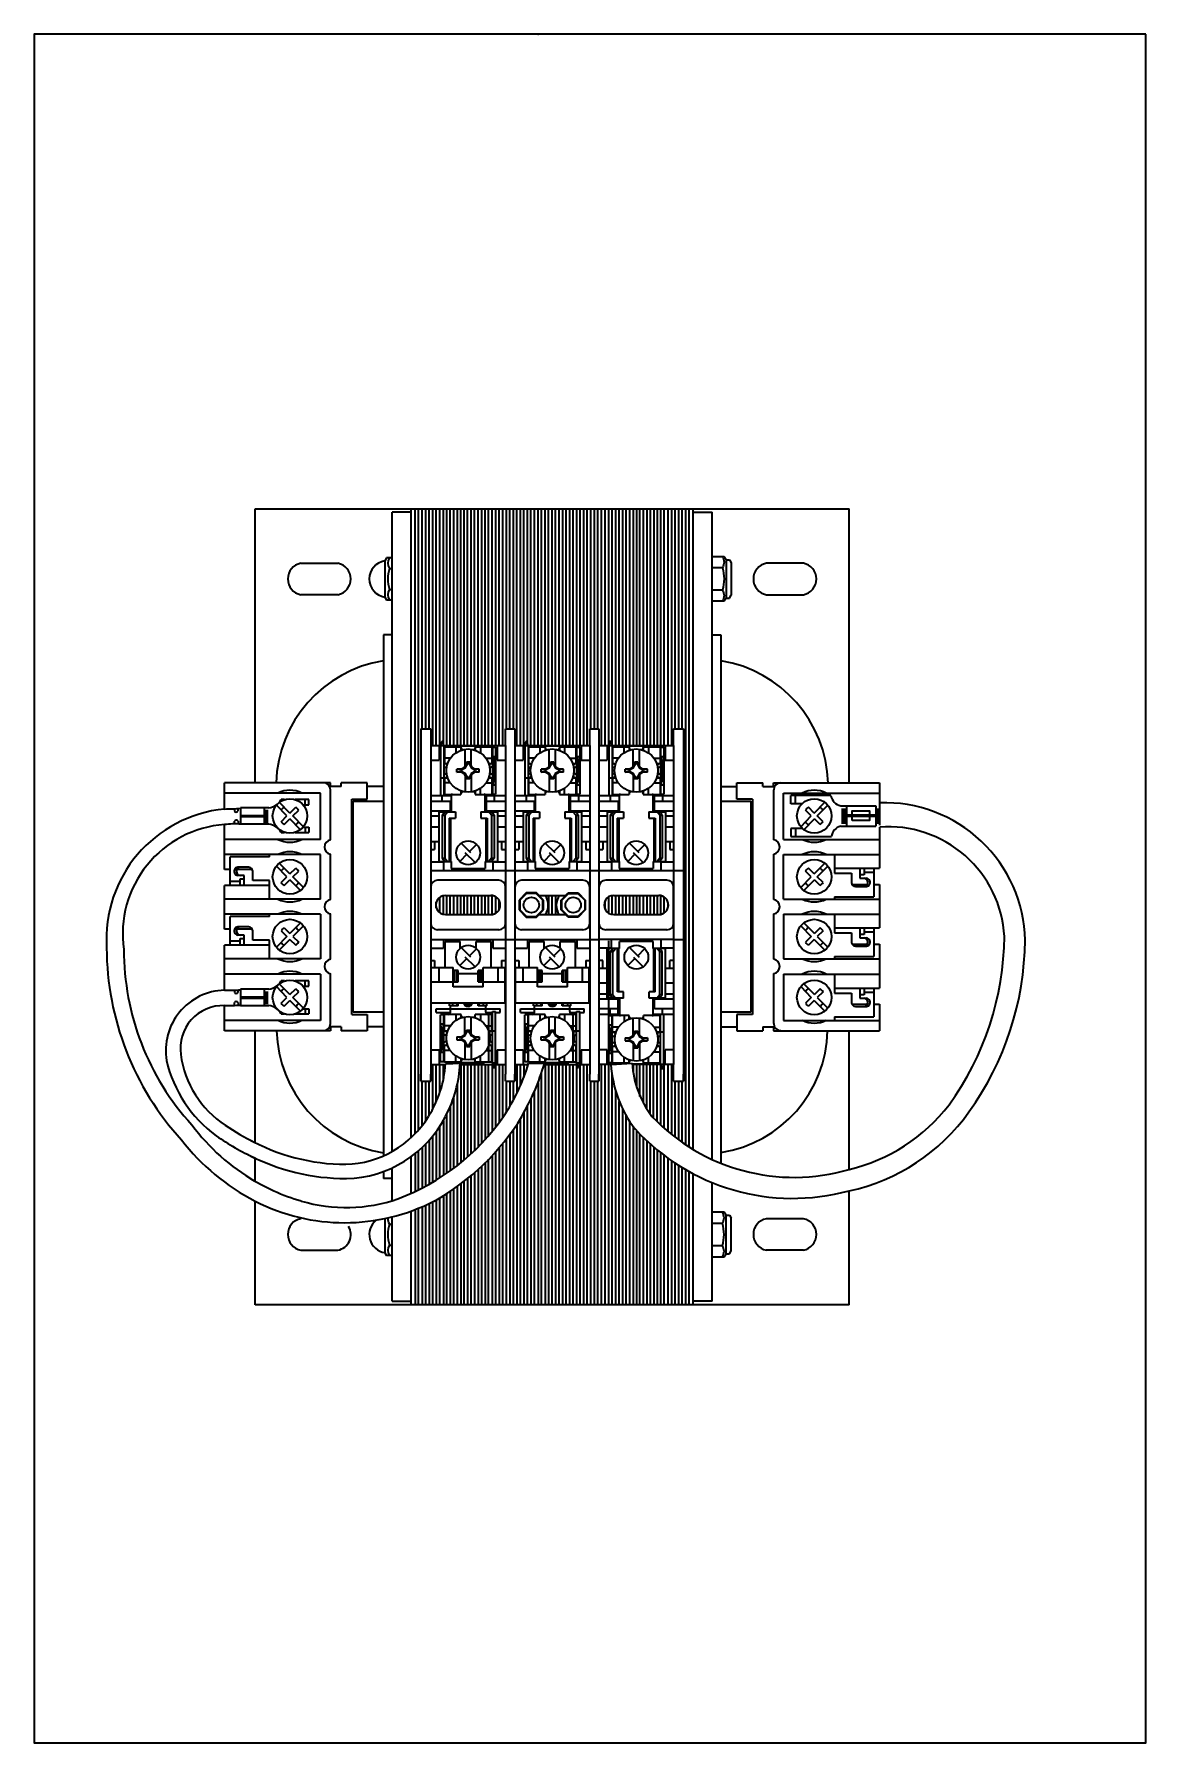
# Model space of a CAD drawing. Header units: inches. Extents: x 2 to 3359, y 2 to 2372.
# Drawn here: x 1730.7 to 1981.2, y 1718.9 to 2103.9 of the extents above; entities that cross this region are included whole.
import ezdxf
from ezdxf.enums import TextEntityAlignment as Align

# ---------------------------------------------------------------- set-up
doc = ezdxf.new("R2010")
doc.units = ezdxf.units.IN
doc.header["$LTSCALE"] = 10
doc.header["$MEASUREMENT"] = 0
for name, color, linetype in [('LAYER_1', 160, 'Continuous'), ('MISC', 7, 'Continuous'), ('PBAL', 52, 'Continuous'), ('PSYMS', 7, 'Continuous'), ('PTAG', 150, 'Continuous'), ('SYMS', 7, 'Continuous'), ('TITLE', 7, 'Continuous')]:
    doc.layers.add(name, color=color, linetype=linetype)
doc.styles.add('ITALIC', font='ITALIC')
doc.styles.add('SIMPLEX', font='simplex')
doc.styles.add('WD_IEC', font='isocp2.shx', dxfattribs={"width": 0.9, "height": 4})

# ---------------------------------------------------------------- blocks, each defined once
blk = doc.blocks.new('E0919202')
for p, q in [((-0.432, 6.437), (4.838, 6.437)), ((-0.432, 4.007), (-0.432, 6.437)), ((0.953, 6.407), (0.783, 6.407)), ((0.783, 0.735), (0.783, 6.407)), ((0.953, 0.859), (0.953, 6.437)), ((0.988, 0.893), (0.988, 6.437)), ((1.019, 0.927), (1.019, 6.437)), ((1.05, 4.485), (1.05, 6.437)), ((1.082, 4.485), (1.082, 6.437)), ((1.113, 4.485), (1.113, 6.437)), ((1.144, 4.337), (1.144, 6.437)), ((1.175, 4.337), (1.175, 6.437)), ((1.207, 4.337), (1.207, 6.437)), ((1.238, 4.355), (1.238, 6.437)), ((1.269, 4.337), (1.269, 6.437)), ((1.3, 4.337), (1.3, 6.437)), ((1.332, 4.337), (1.332, 6.437)), ((1.363, 4.337), (1.363, 6.437)), ((1.394, 4.337), (1.394, 6.437)), ((1.422, 4.337), (1.422, 6.437)), ((1.453, 4.337), (1.453, 6.437)), ((1.484, 4.337), (1.484, 6.437)), ((1.515, 4.337), (1.515, 6.437)), ((1.547, 4.337), (1.547, 6.437)), ((1.578, 4.337), (1.578, 6.437)), ((1.609, 4.337), (1.609, 6.437)), ((1.64, 4.337), (1.64, 6.437)), ((1.672, 4.337), (1.672, 6.437)), ((1.703, 4.337), (1.703, 6.437)), ((1.734, 4.337), (1.734, 6.437)), ((1.765, 4.337), (1.765, 6.437)), ((1.797, 4.485), (1.797, 6.437)), ((1.828, 4.485), (1.828, 6.437)), ((1.859, 4.485), (1.859, 6.437)), ((1.89, 4.337), (1.89, 6.437)), ((1.922, 4.337), (1.922, 6.437)), ((1.953, 4.337), (1.953, 6.437)), ((1.984, 4.354), (1.984, 6.437)), ((2.015, 4.337), (2.015, 6.437)), ((2.047, 4.337), (2.047, 6.437)), ((2.078, 4.337), (2.078, 6.437)), ((2.109, 4.337), (2.109, 6.437)), ((2.14, 4.337), (2.14, 6.437)), ((2.172, 4.337), (2.172, 6.437)), ((2.203, 4.337), (2.203, 6.437)), ((2.234, 4.337), (2.234, 6.437)), ((2.265, 4.337), (2.265, 6.437)), ((2.297, 4.337), (2.297, 6.437)), ((2.328, 4.337), (2.328, 6.437)), ((2.359, 4.337), (2.359, 6.437)), ((2.39, 4.337), (2.39, 6.437)), ((2.422, 4.337), (2.422, 6.437)), ((2.453, 4.337), (2.453, 6.437)), ((2.484, 4.337), (2.484, 6.437)), ((2.515, 4.337), (2.515, 6.437)), ((2.547, 4.485), (2.547, 6.437)), ((2.578, 4.485), (2.578, 6.437)), ((2.609, 4.485), (2.609, 6.437)), ((2.64, 4.337), (2.64, 6.437)), ((2.674, 4.337), (2.674, 6.437)), ((2.705, 4.337), (2.705, 6.437)), ((2.736, 4.337), (2.736, 6.437)), ((2.767, 4.337), (2.767, 6.437)), ((2.799, 4.337), (2.799, 6.437)), ((2.83, 4.337), (2.83, 6.437)), ((2.861, 4.337), (2.861, 6.437)), ((2.892, 4.337), (2.892, 6.437)), ((2.924, 4.337), (2.924, 6.437)), ((2.955, 4.337), (2.955, 6.437)), ((2.982, 4.337), (2.982, 6.437)), ((3.014, 4.337), (3.014, 6.437)), ((3.045, 4.337), (3.045, 6.437)), ((3.076, 4.337), (3.076, 6.437)), ((3.107, 4.337), (3.107, 6.437)), ((3.139, 4.337), (3.139, 6.437)), ((3.166, 4.337), (3.166, 6.437)), ((3.197, 4.337), (3.197, 6.437)), ((3.232, 4.337), (3.232, 6.437)), ((3.264, 4.337), (3.264, 6.437)), ((3.295, 4.485), (3.295, 6.437)), ((3.326, 4.485), (3.326, 6.437)), ((3.357, 4.485), (3.357, 6.437)), ((3.389, 0.795), (3.389, 6.437)), ((3.42, 0.775), (3.42, 6.437)), ((3.453, 0.755), (3.453, 6.437)), ((3.453, 6.407), (3.623, 6.407)), ((3.623, 0.665), (3.623, 6.407)), ((4.838, 4.007), (4.838, 6.437)), ((-0.027, 5.954), (0.302, 5.954)), ((0.733, 6), (0.719, 5.975)), ((0.719, 5.975), (0.719, 5.653)), ((0.783, 6), (0.733, 6)), ((3.623, 6.013), (3.73, 6.013)), ((3.713, 5.914), (3.623, 5.914)), ((3.73, 6.013), (3.746, 5.986)), ((3.746, 5.986), (3.746, 5.643)), ((3.746, 5.985), (3.776, 5.985)), ((3.776, 5.985), (3.792, 5.958)), ((3.792, 5.958), (3.792, 5.671)), ((4.432, 5.954), (4.103, 5.954)), ((0.76, 5.907), (0.783, 5.907)), ((0.302, 5.674), (-0.027, 5.674)), ((0.719, 5.653), (0.733, 5.628)), ((0.733, 5.628), (0.783, 5.628)), ((0.76, 5.721), (0.783, 5.721)), ((3.713, 5.716), (3.623, 5.716)), ((3.73, 5.617), (3.623, 5.617)), ((3.746, 5.643), (3.73, 5.617)), ((3.746, 5.644), (3.776, 5.644)), ((3.776, 5.644), (3.792, 5.671)), ((4.103, 5.674), (4.432, 5.674)), ((0.706, 5.317), (0.706, 0.696)), ((0.783, 5.317), (0.706, 5.317)), ((3.623, 5.317), (3.7, 5.317)), ((3.7, 5.317), (3.7, 0.632)), ((1.037, 4.485), (1.037, 1.359)), ((1.037, 4.485), (1.037, 1.359)), ((1.037, 4.485), (1.037, 4.422)), ((1.037, 4.485), (1.126, 4.485)), ((1.037, 4.485), (1.126, 4.485)), ((1.126, 4.485), (1.126, 4.337)), ((1.126, 4.485), (1.126, 4.422)), ((1.126, 4.422), (1.126, 4.337)), ((1.79, 4.485), (1.872, 4.485)), ((1.79, 4.485), (1.872, 4.485)), ((1.79, 4.337), (1.79, 4.485)), ((1.79, 4.422), (1.79, 4.485)), ((1.872, 4.485), (1.872, 1.359)), ((1.872, 4.485), (1.872, 1.359)), ((1.872, 4.485), (1.872, 4.422)), ((2.536, 4.337), (2.536, 4.485)), ((2.536, 4.485), (2.618, 4.485)), ((2.536, 4.485), (2.618, 4.485)), ((2.536, 4.422), (2.536, 4.485)), ((2.618, 4.485), (2.618, 1.359)), ((2.618, 4.485), (2.618, 4.422)), ((3.281, 4.337), (3.281, 4.485)), ((3.281, 4.485), (3.368, 4.485)), ((3.281, 4.485), (3.368, 4.485)), ((3.281, 4.422), (3.281, 4.485)), ((3.368, 4.485), (3.368, 1.359)), ((3.368, 4.485), (3.368, 1.359)), ((3.368, 4.485), (3.368, 4.422)), ((1.126, 4.337), (1.214, 4.337)), ((1.126, 4.337), (1.126, 2.762)), ((1.126, 4.337), (1.214, 4.337)), ((1.2, 4.337), (1.2, 4.207)), ((1.224, 4.373), (1.214, 4.336)), ((1.214, 4.336), (1.214, 3.894)), ((1.214, 4.336), (1.243, 4.336)), ((1.233, 4.373), (1.224, 4.373)), ((1.243, 4.336), (1.233, 4.373)), ((1.243, 4.337), (1.79, 4.337)), ((1.243, 4.337), (1.79, 4.337)), ((1.243, 4.336), (1.243, 3.894)), ((1.243, 4.323), (1.247, 4.323)), ((1.243, 4.264), (1.247, 4.264)), ((1.243, 4.254), (1.247, 4.254)), ((1.247, 4.325), (1.394, 4.325)), ((1.247, 4.325), (1.247, 4.177)), ((1.311, 4.333), (1.604, 4.333)), ((1.311, 4.333), (1.604, 4.333)), ((1.311, 4.333), (1.311, 4.323)), ((1.349, 4.325), (1.349, 4.272)), ((1.394, 4.325), (1.394, 4.296)), ((1.431, 4.151), (1.431, 4.304)), ((1.486, 4.151), (1.486, 4.304)), ((1.521, 4.325), (1.668, 4.325)), ((1.521, 4.325), (1.521, 4.296)), ((1.567, 4.325), (1.567, 4.272)), ((1.604, 4.333), (1.604, 4.323)), ((1.668, 4.325), (1.668, 4.177)), ((1.668, 4.323), (1.702, 4.323)), ((1.668, 4.264), (1.673, 4.264)), ((1.668, 4.254), (1.673, 4.254)), ((1.673, 4.323), (1.673, 3.905)), ((1.702, 4.323), (1.702, 3.905)), ((1.715, 4.337), (1.715, 4.207)), ((1.79, 4.337), (1.79, 1.422)), ((1.872, 4.337), (1.96, 4.337)), ((1.872, 4.337), (1.96, 4.337)), ((1.946, 4.337), (1.946, 4.207)), ((1.97, 4.373), (1.96, 4.336)), ((1.96, 4.336), (1.96, 3.894)), ((1.96, 4.336), (1.989, 4.336)), ((1.979, 4.373), (1.97, 4.373)), ((1.989, 4.336), (1.979, 4.373)), ((1.989, 4.337), (2.536, 4.337)), ((1.989, 4.337), (2.536, 4.337)), ((1.989, 4.336), (1.989, 3.894)), ((1.989, 4.323), (1.993, 4.323)), ((1.989, 4.264), (1.993, 4.264)), ((1.989, 4.254), (1.993, 4.254)), ((1.993, 4.325), (1.993, 4.177)), ((1.993, 4.325), (2.14, 4.325)), ((2.057, 4.333), (2.35, 4.333)), ((2.057, 4.333), (2.35, 4.333)), ((2.057, 4.333), (2.057, 4.323)), ((2.095, 4.325), (2.095, 4.272)), ((2.14, 4.325), (2.14, 4.296)), ((2.177, 4.151), (2.177, 4.304)), ((2.232, 4.151), (2.232, 4.304)), ((2.267, 4.325), (2.414, 4.325)), ((2.267, 4.325), (2.267, 4.296)), ((2.313, 4.325), (2.313, 4.272)), ((2.35, 4.333), (2.35, 4.323)), ((2.414, 4.325), (2.414, 4.177)), ((2.414, 4.323), (2.448, 4.323)), ((2.414, 4.264), (2.419, 4.264)), ((2.414, 4.254), (2.419, 4.254)), ((2.419, 4.323), (2.419, 3.905)), ((2.448, 4.323), (2.448, 3.905)), ((2.461, 4.337), (2.461, 4.207)), ((2.536, 4.337), (2.536, 1.422)), ((2.617, 4.337), (2.706, 4.337)), ((2.692, 4.337), (2.692, 4.207)), ((2.715, 4.373), (2.705, 4.336)), ((2.705, 4.336), (2.705, 3.894)), ((2.705, 4.336), (2.735, 4.336)), ((2.725, 4.373), (2.715, 4.373)), ((2.735, 4.336), (2.725, 4.373)), ((2.734, 4.337), (3.281, 4.337)), ((2.735, 4.336), (2.735, 3.894)), ((2.735, 4.323), (2.738, 4.323)), ((2.735, 4.264), (2.738, 4.264)), ((2.735, 4.254), (2.738, 4.254)), ((2.738, 4.325), (2.738, 4.177)), ((2.738, 4.325), (2.886, 4.325)), ((2.803, 4.333), (3.096, 4.333)), ((2.803, 4.333), (3.096, 4.333)), ((2.803, 4.333), (2.803, 4.323)), ((2.84, 4.325), (2.84, 4.272)), ((2.886, 4.325), (2.886, 4.296)), ((2.923, 4.151), (2.923, 4.304)), ((2.978, 4.151), (2.978, 4.304)), ((3.012, 4.325), (3.16, 4.325)), ((3.012, 4.325), (3.012, 4.296)), ((3.058, 4.325), (3.058, 4.272)), ((3.096, 4.333), (3.096, 4.323)), ((3.16, 4.325), (3.16, 4.177)), ((3.16, 4.323), (3.194, 4.323)), ((3.16, 4.264), (3.164, 4.264)), ((3.16, 4.254), (3.164, 4.254)), ((3.164, 4.323), (3.164, 3.905)), ((3.194, 4.323), (3.194, 3.905)), ((3.207, 4.337), (3.207, 4.207)), ((3.281, 4.337), (3.281, 1.507)), ((1.126, 4.207), (1.2, 4.207)), ((1.243, 4.191), (1.247, 4.191)), ((1.243, 4.181), (1.247, 4.181)), ((1.3, 4.223), (1.247, 4.223)), ((1.247, 4.177), (1.276, 4.177)), ((1.359, 4.099), (1.359, 4.128)), ((1.399, 4.128), (1.359, 4.128)), ((1.359, 4.128), (1.399, 4.121)), ((1.359, 4.099), (1.399, 4.106)), ((1.399, 4.099), (1.359, 4.099)), ((1.399, 4.128), (1.427, 4.145)), ((1.399, 4.121), (1.432, 4.14)), ((1.399, 4.099), (1.399, 4.128)), ((1.432, 4.087), (1.399, 4.106)), ((1.427, 4.083), (1.399, 4.099)), ((1.427, 4.145), (1.444, 4.173)), ((1.432, 4.14), (1.427, 4.145)), ((1.432, 4.14), (1.451, 4.173)), ((1.444, 4.173), (1.444, 4.188)), ((1.473, 4.188), (1.444, 4.188)), ((1.473, 4.173), (1.444, 4.173)), ((1.448, 4.188), (1.451, 4.173)), ((1.468, 4.188), (1.466, 4.173)), ((1.466, 4.173), (1.485, 4.14)), ((1.473, 4.173), (1.473, 4.188)), ((1.473, 4.173), (1.49, 4.145)), ((1.485, 4.14), (1.49, 4.145)), ((1.485, 4.14), (1.518, 4.121)), ((1.518, 4.106), (1.485, 4.087)), ((1.49, 4.145), (1.518, 4.128)), ((1.518, 4.099), (1.49, 4.083)), ((1.557, 4.128), (1.518, 4.128)), ((1.557, 4.128), (1.518, 4.121)), ((1.518, 4.099), (1.518, 4.128)), ((1.557, 4.099), (1.518, 4.106)), ((1.557, 4.099), (1.518, 4.099)), ((1.557, 4.099), (1.557, 4.128)), ((1.616, 4.223), (1.668, 4.223)), ((1.639, 4.177), (1.668, 4.177)), ((1.668, 4.191), (1.673, 4.191)), ((1.668, 4.181), (1.673, 4.181)), ((1.673, 4.239), (1.683, 4.189)), ((1.673, 4.239), (1.702, 4.239)), ((1.683, 4.189), (1.683, 4.039)), ((1.683, 4.189), (1.692, 4.189)), ((1.692, 4.189), (1.702, 4.239)), ((1.692, 4.189), (1.692, 4.039)), ((1.715, 4.207), (1.79, 4.207)), ((1.872, 4.207), (1.946, 4.207)), ((1.989, 4.191), (1.993, 4.191)), ((1.989, 4.181), (1.993, 4.181)), ((2.046, 4.223), (1.993, 4.223)), ((1.993, 4.177), (2.022, 4.177)), ((2.105, 4.099), (2.105, 4.128)), ((2.145, 4.128), (2.105, 4.128)), ((2.105, 4.128), (2.145, 4.121)), ((2.105, 4.099), (2.145, 4.106)), ((2.145, 4.099), (2.105, 4.099)), ((2.145, 4.128), (2.173, 4.145)), ((2.145, 4.121), (2.178, 4.14)), ((2.145, 4.099), (2.145, 4.128)), ((2.178, 4.087), (2.145, 4.106)), ((2.173, 4.083), (2.145, 4.099)), ((2.173, 4.145), (2.19, 4.173)), ((2.178, 4.14), (2.173, 4.145)), ((2.178, 4.14), (2.197, 4.173)), ((2.219, 4.188), (2.19, 4.188)), ((2.19, 4.173), (2.19, 4.188)), ((2.219, 4.173), (2.19, 4.173)), ((2.194, 4.188), (2.197, 4.173)), ((2.214, 4.188), (2.212, 4.173)), ((2.212, 4.173), (2.231, 4.14)), ((2.219, 4.173), (2.219, 4.188)), ((2.219, 4.173), (2.236, 4.145)), ((2.231, 4.14), (2.236, 4.145)), ((2.231, 4.14), (2.264, 4.121)), ((2.264, 4.106), (2.231, 4.087)), ((2.236, 4.145), (2.264, 4.128)), ((2.264, 4.099), (2.236, 4.083)), ((2.264, 4.099), (2.264, 4.128)), ((2.303, 4.128), (2.264, 4.128)), ((2.303, 4.128), (2.264, 4.121)), ((2.303, 4.099), (2.264, 4.106)), ((2.303, 4.099), (2.264, 4.099)), ((2.303, 4.099), (2.303, 4.128)), ((2.362, 4.223), (2.414, 4.223)), ((2.385, 4.177), (2.414, 4.177)), ((2.414, 4.191), (2.419, 4.191)), ((2.414, 4.181), (2.419, 4.181)), ((2.419, 4.239), (2.429, 4.189)), ((2.419, 4.239), (2.448, 4.239)), ((2.429, 4.189), (2.429, 4.039)), ((2.429, 4.189), (2.438, 4.189)), ((2.438, 4.189), (2.448, 4.239)), ((2.438, 4.189), (2.438, 4.039)), ((2.461, 4.207), (2.536, 4.207)), ((2.617, 4.207), (2.692, 4.207)), ((2.735, 4.191), (2.738, 4.191)), ((2.735, 4.181), (2.738, 4.181)), ((2.738, 4.177), (2.768, 4.177)), ((2.791, 4.223), (2.739, 4.223)), ((2.851, 4.099), (2.851, 4.128)), ((2.89, 4.128), (2.851, 4.128)), ((2.851, 4.128), (2.89, 4.121)), ((2.851, 4.099), (2.89, 4.106)), ((2.89, 4.099), (2.851, 4.099)), ((2.89, 4.128), (2.919, 4.145)), ((2.89, 4.121), (2.923, 4.14)), ((2.89, 4.099), (2.89, 4.128)), ((2.923, 4.087), (2.89, 4.106)), ((2.919, 4.083), (2.89, 4.099)), ((2.919, 4.145), (2.935, 4.173)), ((2.923, 4.14), (2.919, 4.145)), ((2.923, 4.14), (2.942, 4.173)), ((2.964, 4.188), (2.935, 4.188)), ((2.935, 4.173), (2.935, 4.188)), ((2.964, 4.173), (2.935, 4.173)), ((2.94, 4.188), (2.942, 4.173)), ((2.96, 4.188), (2.957, 4.173)), ((2.957, 4.173), (2.976, 4.14)), ((2.964, 4.173), (2.964, 4.188)), ((2.964, 4.173), (2.981, 4.145)), ((2.976, 4.14), (2.981, 4.145)), ((2.976, 4.14), (3.009, 4.121)), ((3.009, 4.106), (2.976, 4.087)), ((2.981, 4.145), (3.009, 4.128)), ((3.009, 4.099), (2.981, 4.083)), ((3.009, 4.099), (3.009, 4.128)), ((3.049, 4.128), (3.009, 4.128)), ((3.049, 4.128), (3.009, 4.121)), ((3.049, 4.099), (3.009, 4.106)), ((3.049, 4.099), (3.009, 4.099)), ((3.049, 4.099), (3.049, 4.128)), ((3.108, 4.223), (3.16, 4.223)), ((3.131, 4.177), (3.16, 4.177)), ((3.16, 4.191), (3.164, 4.191)), ((3.16, 4.181), (3.164, 4.181)), ((3.164, 4.239), (3.174, 4.189)), ((3.164, 4.239), (3.194, 4.239)), ((3.174, 4.189), (3.184, 4.189)), ((3.174, 4.189), (3.174, 4.039)), ((3.184, 4.189), (3.194, 4.239)), ((3.184, 4.189), (3.184, 4.039)), ((3.207, 4.207), (3.281, 4.207)), ((-0.703, 3.773), (-0.703, 4.007)), ((-0.432, 4.007), (-0.703, 4.007)), ((-0.384, 4.007), (-0.493, 4.007)), ((-0.15, 4.007), (-0.384, 4.007)), ((0.025, 4.007), (-0.15, 4.007)), ((0.209, 4.007), (0.025, 4.007)), ((0.237, 4.007), (0.209, 4.007)), ((0.237, 3.972), (0.237, 4.007)), ((0.333, 3.972), (0.237, 3.972)), ((0.237, 3.5), (0.237, 3.944)), ((0.333, 3.972), (0.333, 4.007)), ((0.563, 4.007), (0.333, 4.007)), ((0.563, 3.862), (0.563, 4.007)), ((0.706, 3.972), (0.563, 3.972)), ((1.214, 4.05), (1.243, 4.05)), ((1.243, 4.046), (1.247, 4.046)), ((1.243, 4.036), (1.247, 4.036)), ((1.243, 3.974), (1.247, 3.974)), ((1.243, 3.964), (1.247, 3.964)), ((1.247, 4.051), (1.247, 3.903)), ((1.247, 4.051), (1.276, 4.051)), ((1.3, 4.005), (1.247, 4.005)), ((1.427, 4.083), (1.432, 4.087)), ((1.444, 4.054), (1.427, 4.083)), ((1.431, 4.075), (1.431, 3.922)), ((1.451, 4.054), (1.432, 4.087)), ((1.473, 4.054), (1.444, 4.054)), ((1.444, 4.04), (1.444, 4.054)), ((1.473, 4.04), (1.444, 4.04)), ((1.448, 4.04), (1.451, 4.054)), ((1.485, 4.087), (1.466, 4.054)), ((1.468, 4.04), (1.466, 4.054)), ((1.49, 4.083), (1.473, 4.054)), ((1.473, 4.04), (1.473, 4.054)), ((1.49, 4.083), (1.485, 4.087)), ((1.486, 4.077), (1.486, 3.924)), ((1.567, 3.903), (1.567, 3.956)), ((1.616, 4.005), (1.668, 4.005)), ((1.639, 4.051), (1.668, 4.051)), ((1.668, 4.051), (1.668, 3.903)), ((1.668, 4.046), (1.673, 4.046)), ((1.668, 4.036), (1.673, 4.036)), ((1.668, 3.974), (1.673, 3.974)), ((1.668, 3.964), (1.673, 3.964)), ((1.683, 4.039), (1.673, 3.989)), ((1.673, 3.989), (1.702, 3.989)), ((1.683, 4.039), (1.692, 4.039)), ((1.692, 4.039), (1.702, 3.989)), ((1.96, 4.05), (1.989, 4.05)), ((1.989, 4.046), (1.993, 4.046)), ((1.989, 4.036), (1.993, 4.036)), ((1.989, 3.974), (1.993, 3.974)), ((1.989, 3.964), (1.993, 3.964)), ((1.993, 4.051), (1.993, 3.903)), ((1.993, 4.051), (2.022, 4.051)), ((2.046, 4.005), (1.993, 4.005)), ((2.173, 4.083), (2.178, 4.087)), ((2.19, 4.054), (2.173, 4.083)), ((2.177, 4.075), (2.177, 3.922)), ((2.197, 4.054), (2.178, 4.087)), ((2.219, 4.054), (2.19, 4.054)), ((2.19, 4.04), (2.19, 4.054)), ((2.219, 4.04), (2.19, 4.04)), ((2.194, 4.04), (2.197, 4.054)), ((2.231, 4.087), (2.212, 4.054)), ((2.214, 4.04), (2.212, 4.054)), ((2.236, 4.083), (2.219, 4.054)), ((2.219, 4.04), (2.219, 4.054)), ((2.236, 4.083), (2.231, 4.087)), ((2.232, 4.077), (2.232, 3.924)), ((2.313, 3.903), (2.313, 3.956)), ((2.362, 4.005), (2.414, 4.005)), ((2.385, 4.051), (2.414, 4.051)), ((2.414, 4.051), (2.414, 3.903)), ((2.414, 4.046), (2.419, 4.046)), ((2.414, 4.036), (2.419, 4.036)), ((2.414, 3.974), (2.419, 3.974)), ((2.414, 3.964), (2.419, 3.964)), ((2.429, 4.039), (2.419, 3.989)), ((2.419, 3.989), (2.448, 3.989)), ((2.429, 4.039), (2.438, 4.039)), ((2.438, 4.039), (2.448, 3.989)), ((2.705, 4.05), (2.735, 4.05)), ((2.735, 4.046), (2.738, 4.046)), ((2.735, 4.036), (2.738, 4.036)), ((2.735, 3.974), (2.738, 3.974)), ((2.735, 3.964), (2.738, 3.964)), ((2.738, 4.051), (2.738, 3.903)), ((2.738, 4.051), (2.768, 4.051)), ((2.791, 4.005), (2.739, 4.005)), ((2.919, 4.083), (2.923, 4.087)), ((2.935, 4.054), (2.919, 4.083)), ((2.942, 4.054), (2.923, 4.087)), ((2.923, 4.075), (2.923, 3.922)), ((2.964, 4.054), (2.935, 4.054)), ((2.935, 4.04), (2.935, 4.054)), ((2.964, 4.04), (2.935, 4.04)), ((2.94, 4.04), (2.942, 4.054)), ((2.976, 4.087), (2.957, 4.054)), ((2.96, 4.04), (2.957, 4.054)), ((2.981, 4.083), (2.964, 4.054)), ((2.964, 4.04), (2.964, 4.054)), ((2.981, 4.083), (2.976, 4.087)), ((2.978, 4.077), (2.978, 3.924)), ((3.058, 3.903), (3.058, 3.956)), ((3.108, 4.005), (3.16, 4.005)), ((3.131, 4.051), (3.16, 4.051)), ((3.16, 4.051), (3.16, 3.903)), ((3.16, 4.046), (3.164, 4.046)), ((3.16, 4.036), (3.164, 4.036)), ((3.16, 3.974), (3.164, 3.974)), ((3.16, 3.964), (3.164, 3.964)), ((3.174, 4.039), (3.164, 3.989)), ((3.164, 3.989), (3.194, 3.989)), ((3.174, 4.039), (3.184, 4.039)), ((3.184, 4.039), (3.194, 3.989)), ((3.7, 3.972), (3.842, 3.972)), ((3.842, 3.862), (3.842, 4.007)), ((3.842, 4.007), (4.072, 4.007)), ((4.072, 3.972), (4.072, 4.007)), ((4.072, 3.972), (4.168, 3.972)), ((4.168, 3.972), (4.168, 4.007)), ((4.168, 4.007), (4.197, 4.007)), ((4.168, 3.944), (4.168, 3.501)), ((4.197, 4.007), (4.381, 4.007)), ((4.381, 4.007), (4.556, 4.007)), ((4.556, 4.007), (4.789, 4.007)), ((4.789, 4.007), (4.899, 4.007)), ((4.838, 4.007), (5.108, 4.007)), ((5.108, 4.007), (5.108, 3.828)), ((-0.23, 3.915), (-0.703, 3.915)), ((-0.149, 3.712), (-0.243, 3.807)), ((-0.016, 3.915), (-0.23, 3.915)), ((-0.123, 3.738), (-0.217, 3.833)), ((-0.171, 3.857), (-0.201, 3.857)), ((0.044, 3.857), (-0.075, 3.857)), ((0.149, 3.915), (-0.016, 3.915)), ((-0.007, 3.812), (0.044, 3.812)), ((0.011, 3.812), (0.011, 3.857)), ((0.044, 3.812), (0.044, 3.857)), ((0.149, 3.504), (0.149, 3.915)), ((0.426, 1.952), (0.426, 3.862)), ((0.426, 3.862), (0.563, 3.862)), ((0.438, 1.972), (0.438, 3.842)), ((0.438, 3.842), (0.706, 3.842)), ((1.126, 3.894), (1.308, 3.894)), ((1.126, 3.844), (1.298, 3.844)), ((1.226, 3.894), (1.226, 3.844)), ((1.243, 3.905), (1.247, 3.905)), ((1.247, 3.903), (1.394, 3.903)), ((1.298, 3.844), (1.298, 3.747)), ((1.308, 3.894), (1.308, 3.757)), ((1.394, 3.932), (1.394, 3.903)), ((1.521, 3.932), (1.521, 3.903)), ((1.521, 3.903), (1.668, 3.903)), ((1.608, 3.757), (1.608, 3.894)), ((1.608, 3.894), (1.79, 3.894)), ((1.618, 3.894), (1.618, 3.747)), ((1.618, 3.844), (1.79, 3.844)), ((1.668, 3.905), (1.702, 3.905)), ((1.69, 3.894), (1.69, 3.844)), ((1.872, 3.894), (2.054, 3.894)), ((1.872, 3.844), (2.044, 3.844)), ((1.972, 3.894), (1.972, 3.844)), ((1.989, 3.905), (1.993, 3.905)), ((1.993, 3.903), (2.14, 3.903)), ((2.044, 3.844), (2.044, 3.747)), ((2.054, 3.894), (2.054, 3.757)), ((2.14, 3.932), (2.14, 3.903)), ((2.267, 3.932), (2.267, 3.903)), ((2.267, 3.903), (2.414, 3.903)), ((2.354, 3.894), (2.536, 3.894)), ((2.354, 3.757), (2.354, 3.894)), ((2.364, 3.894), (2.364, 3.747)), ((2.364, 3.844), (2.536, 3.844)), ((2.414, 3.905), (2.448, 3.905)), ((2.436, 3.894), (2.436, 3.844)), ((2.617, 3.894), (2.799, 3.894)), ((2.617, 3.844), (2.789, 3.844)), ((2.717, 3.894), (2.717, 3.844)), ((2.735, 3.905), (2.738, 3.905)), ((2.738, 3.903), (2.886, 3.903)), ((2.789, 3.844), (2.789, 3.747)), ((2.799, 3.894), (2.799, 3.757)), ((2.886, 3.932), (2.886, 3.903)), ((3.012, 3.932), (3.012, 3.903)), ((3.012, 3.903), (3.16, 3.903)), ((3.099, 3.757), (3.099, 3.894)), ((3.099, 3.894), (3.281, 3.894)), ((3.109, 3.894), (3.109, 3.747)), ((3.109, 3.844), (3.281, 3.844)), ((3.16, 3.905), (3.194, 3.905)), ((3.181, 3.894), (3.181, 3.844)), ((3.7, 3.842), (3.967, 3.842)), ((3.979, 3.862), (3.842, 3.862)), ((3.967, 3.842), (3.967, 1.972)), ((3.979, 3.862), (3.979, 1.952)), ((4.256, 3.504), (4.256, 3.915)), ((4.256, 3.915), (4.421, 3.915)), ((4.675, 3.894), (4.32, 3.894)), ((4.32, 3.819), (4.32, 3.894)), ((4.418, 3.819), (4.32, 3.819)), ((4.361, 3.819), (4.361, 3.894)), ((4.421, 3.915), (4.635, 3.915)), ((4.528, 3.738), (4.622, 3.833)), ((4.554, 3.712), (4.648, 3.807)), ((4.635, 3.915), (5.108, 3.915)), ((4.762, 3.803), (5.075, 3.803)), ((4.815, 3.803), (4.815, 3.621)), ((5.075, 3.803), (5.075, 3.621)), ((5.108, 3.828), (5.108, 3.631)), ((-0.615, 3.776), (-0.615, 3.756)), ((-0.615, 3.641), (-0.615, 3.666)), ((-0.583, 3.756), (-0.583, 3.778)), ((-0.583, 3.667), (-0.583, 3.643)), ((-0.31, 3.785), (-0.56, 3.785)), ((-0.56, 3.785), (-0.56, 3.639)), ((-0.56, 3.717), (-0.352, 3.717)), ((-0.56, 3.707), (-0.352, 3.707)), ((-0.31, 3.639), (-0.56, 3.639)), ((-0.352, 3.785), (-0.352, 3.639)), ((-0.352, 3.759), (-0.317, 3.759)), ((-0.352, 3.756), (-0.317, 3.756)), ((-0.352, 3.754), (-0.317, 3.754)), ((-0.352, 3.752), (-0.317, 3.752)), ((-0.352, 3.75), (-0.317, 3.75)), ((-0.352, 3.748), (-0.317, 3.748)), ((-0.352, 3.746), (-0.317, 3.746)), ((-0.352, 3.743), (-0.317, 3.743)), ((-0.352, 3.741), (-0.317, 3.741)), ((-0.352, 3.739), (-0.317, 3.739)), ((-0.352, 3.737), (-0.317, 3.737)), ((-0.352, 3.735), (-0.317, 3.735)), ((-0.352, 3.733), (-0.317, 3.733)), ((-0.352, 3.73), (-0.317, 3.73)), ((-0.352, 3.728), (-0.317, 3.728)), ((-0.352, 3.726), (-0.317, 3.726)), ((-0.352, 3.724), (-0.317, 3.724)), ((-0.352, 3.722), (-0.317, 3.722)), ((-0.352, 3.719), (-0.317, 3.719)), ((-0.352, 3.717), (-0.317, 3.717)), ((-0.352, 3.715), (-0.317, 3.715)), ((-0.352, 3.713), (-0.317, 3.713)), ((-0.352, 3.711), (-0.317, 3.711)), ((-0.352, 3.709), (-0.317, 3.709)), ((-0.352, 3.706), (-0.317, 3.706)), ((-0.352, 3.704), (-0.317, 3.704)), ((-0.352, 3.702), (-0.317, 3.702)), ((-0.352, 3.7), (-0.317, 3.7)), ((-0.352, 3.698), (-0.317, 3.698)), ((-0.352, 3.696), (-0.317, 3.696)), ((-0.352, 3.693), (-0.317, 3.693)), ((-0.352, 3.691), (-0.317, 3.691)), ((-0.352, 3.689), (-0.317, 3.689)), ((-0.352, 3.687), (-0.317, 3.687)), ((-0.352, 3.685), (-0.317, 3.685)), ((-0.352, 3.683), (-0.317, 3.683)), ((-0.352, 3.68), (-0.317, 3.68)), ((-0.352, 3.678), (-0.317, 3.678)), ((-0.352, 3.676), (-0.317, 3.676)), ((-0.352, 3.674), (-0.317, 3.674)), ((-0.352, 3.672), (-0.317, 3.672)), ((-0.352, 3.67), (-0.317, 3.67)), ((-0.352, 3.667), (-0.317, 3.667)), ((-0.352, 3.665), (-0.317, 3.665)), ((-0.352, 3.663), (-0.317, 3.663)), ((-0.352, 3.661), (-0.317, 3.661)), ((-0.201, 3.661), (-0.149, 3.712)), ((-0.175, 3.635), (-0.123, 3.686)), ((-0.123, 3.738), (-0.071, 3.789)), ((-0.029, 3.59), (-0.123, 3.686)), ((-0.097, 3.712), (-0.045, 3.763)), ((-0.003, 3.616), (-0.097, 3.712)), ((1.126, 3.757), (1.298, 3.757)), ((1.126, 3.712), (1.199, 3.712)), ((1.199, 3.747), (1.345, 3.747)), ((1.199, 3.747), (1.199, 3.309)), ((1.227, 3.72), (1.25, 3.747)), ((1.227, 3.72), (1.227, 3.337)), ((1.227, 3.72), (1.25, 3.72)), ((1.25, 3.72), (1.274, 3.747)), ((1.25, 3.72), (1.25, 3.337)), ((1.29, 3.692), (1.29, 3.309)), ((1.29, 3.692), (1.345, 3.692)), ((1.302, 3.692), (1.302, 3.309)), ((1.345, 3.747), (1.345, 3.692)), ((1.571, 3.747), (1.571, 3.692)), ((1.571, 3.747), (1.717, 3.747)), ((1.571, 3.692), (1.626, 3.692)), ((1.614, 3.692), (1.614, 3.309)), ((1.618, 3.757), (1.79, 3.757)), ((1.626, 3.692), (1.626, 3.309)), ((1.666, 3.72), (1.642, 3.747)), ((1.688, 3.72), (1.666, 3.747)), ((1.666, 3.72), (1.666, 3.337)), ((1.666, 3.72), (1.688, 3.72)), ((1.688, 3.72), (1.688, 3.337)), ((1.717, 3.747), (1.717, 3.309)), ((1.717, 3.712), (1.79, 3.712)), ((1.872, 3.757), (2.044, 3.757)), ((1.872, 3.712), (1.945, 3.712)), ((1.945, 3.747), (1.945, 3.309)), ((1.945, 3.747), (2.091, 3.747)), ((1.973, 3.72), (1.996, 3.747)), ((1.973, 3.72), (1.973, 3.337)), ((1.973, 3.72), (1.996, 3.72)), ((1.996, 3.72), (2.02, 3.747)), ((1.996, 3.72), (1.996, 3.337)), ((2.036, 3.692), (2.036, 3.309)), ((2.036, 3.692), (2.091, 3.692)), ((2.048, 3.692), (2.048, 3.309)), ((2.091, 3.747), (2.091, 3.692)), ((2.317, 3.747), (2.463, 3.747)), ((2.317, 3.747), (2.317, 3.692)), ((2.317, 3.692), (2.372, 3.692)), ((2.36, 3.692), (2.36, 3.309)), ((2.364, 3.757), (2.536, 3.757)), ((2.372, 3.692), (2.372, 3.309)), ((2.412, 3.72), (2.388, 3.747)), ((2.434, 3.72), (2.412, 3.747)), ((2.412, 3.72), (2.412, 3.337)), ((2.412, 3.72), (2.434, 3.72)), ((2.434, 3.72), (2.434, 3.337)), ((2.463, 3.747), (2.463, 3.309)), ((2.463, 3.712), (2.536, 3.712)), ((2.617, 3.757), (2.789, 3.757)), ((2.617, 3.712), (2.69, 3.712)), ((2.69, 3.747), (2.69, 3.309)), ((2.69, 3.747), (2.836, 3.747)), ((2.719, 3.72), (2.742, 3.747)), ((2.719, 3.72), (2.719, 3.337)), ((2.719, 3.72), (2.742, 3.72)), ((2.742, 3.72), (2.765, 3.747)), ((2.742, 3.72), (2.742, 3.337)), ((2.781, 3.692), (2.781, 3.309)), ((2.781, 3.692), (2.836, 3.692)), ((2.794, 3.692), (2.794, 3.309)), ((2.836, 3.747), (2.836, 3.692)), ((3.062, 3.747), (3.208, 3.747)), ((3.062, 3.747), (3.062, 3.692)), ((3.062, 3.692), (3.118, 3.692)), ((3.105, 3.692), (3.105, 3.309)), ((3.109, 3.757), (3.281, 3.757)), ((3.118, 3.692), (3.118, 3.309)), ((3.157, 3.72), (3.134, 3.747)), ((3.18, 3.72), (3.157, 3.747)), ((3.157, 3.72), (3.157, 3.337)), ((3.157, 3.72), (3.18, 3.72)), ((3.18, 3.72), (3.18, 3.337)), ((3.208, 3.747), (3.208, 3.309)), ((3.208, 3.712), (3.281, 3.712)), ((4.408, 3.616), (4.502, 3.712)), ((4.435, 3.59), (4.529, 3.686)), ((4.502, 3.712), (4.451, 3.763)), ((4.528, 3.738), (4.477, 3.789)), ((4.58, 3.635), (4.529, 3.686)), ((4.606, 3.661), (4.554, 3.712)), ((4.815, 3.77), (4.771, 3.77)), ((4.815, 3.768), (4.771, 3.768)), ((4.815, 3.765), (4.771, 3.765)), ((4.815, 3.762), (4.771, 3.762)), ((4.815, 3.759), (4.771, 3.759)), ((4.815, 3.757), (4.771, 3.757)), ((4.815, 3.754), (4.771, 3.754)), ((4.815, 3.751), (4.771, 3.751)), ((4.815, 3.749), (4.771, 3.749)), ((4.815, 3.746), (4.771, 3.746)), ((4.815, 3.743), (4.771, 3.743)), ((4.815, 3.74), (4.771, 3.74)), ((4.815, 3.738), (4.771, 3.738)), ((4.815, 3.735), (4.771, 3.735)), ((4.815, 3.732), (4.771, 3.732)), ((4.815, 3.73), (4.771, 3.73)), ((4.815, 3.727), (4.771, 3.727)), ((4.815, 3.724), (4.771, 3.724)), ((4.815, 3.721), (4.771, 3.721)), ((4.815, 3.719), (4.771, 3.719)), ((4.815, 3.716), (4.771, 3.716)), ((4.815, 3.713), (4.771, 3.713)), ((4.815, 3.711), (4.771, 3.711)), ((4.815, 3.708), (4.771, 3.708)), ((4.815, 3.705), (4.771, 3.705)), ((4.815, 3.702), (4.771, 3.702)), ((4.815, 3.7), (4.771, 3.7)), ((4.815, 3.697), (4.771, 3.697)), ((4.815, 3.694), (4.771, 3.694)), ((4.815, 3.692), (4.771, 3.692)), ((4.815, 3.689), (4.771, 3.689)), ((4.815, 3.686), (4.771, 3.686)), ((4.815, 3.683), (4.771, 3.683)), ((4.815, 3.681), (4.771, 3.681)), ((4.815, 3.678), (4.771, 3.678)), ((4.815, 3.675), (4.771, 3.675)), ((4.815, 3.673), (4.771, 3.673)), ((4.815, 3.67), (4.771, 3.67)), ((4.815, 3.667), (4.771, 3.667)), ((4.815, 3.664), (4.771, 3.664)), ((4.815, 3.662), (4.771, 3.662)), ((4.815, 3.659), (4.771, 3.659)), ((4.815, 3.656), (4.771, 3.656)), ((4.815, 3.654), (4.771, 3.654)), ((4.815, 3.651), (4.771, 3.651)), ((4.815, 3.648), (4.771, 3.648)), ((5.075, 3.718), (4.815, 3.718)), ((5.075, 3.706), (4.815, 3.706)), ((5.108, 3.77), (5.075, 3.77)), ((5.108, 3.768), (5.075, 3.768)), ((5.108, 3.765), (5.075, 3.765)), ((5.108, 3.762), (5.075, 3.762)), ((5.108, 3.759), (5.075, 3.759)), ((5.108, 3.757), (5.075, 3.757)), ((5.108, 3.754), (5.075, 3.754)), ((5.108, 3.751), (5.075, 3.751)), ((5.108, 3.749), (5.075, 3.749)), ((5.108, 3.746), (5.075, 3.746)), ((5.108, 3.743), (5.075, 3.743)), ((5.108, 3.74), (5.075, 3.74)), ((5.108, 3.738), (5.075, 3.738)), ((5.108, 3.735), (5.075, 3.735)), ((5.108, 3.732), (5.075, 3.732)), ((5.108, 3.73), (5.075, 3.73)), ((5.108, 3.727), (5.075, 3.727)), ((5.108, 3.724), (5.075, 3.724)), ((5.108, 3.721), (5.075, 3.721)), ((5.108, 3.719), (5.075, 3.719)), ((5.108, 3.716), (5.075, 3.716)), ((5.108, 3.713), (5.075, 3.713)), ((5.108, 3.711), (5.075, 3.711)), ((5.108, 3.708), (5.075, 3.708)), ((5.108, 3.705), (5.075, 3.705)), ((5.108, 3.702), (5.075, 3.702)), ((5.108, 3.7), (5.075, 3.7)), ((5.108, 3.697), (5.075, 3.697)), ((5.108, 3.694), (5.075, 3.694)), ((5.108, 3.692), (5.075, 3.692)), ((5.108, 3.689), (5.075, 3.689)), ((5.108, 3.686), (5.075, 3.686)), ((5.108, 3.683), (5.075, 3.683)), ((5.108, 3.681), (5.075, 3.681)), ((5.108, 3.678), (5.075, 3.678)), ((5.108, 3.675), (5.075, 3.675)), ((5.108, 3.673), (5.075, 3.673)), ((5.108, 3.67), (5.075, 3.67)), ((5.108, 3.667), (5.075, 3.667)), ((5.108, 3.664), (5.075, 3.664)), ((5.108, 3.662), (5.075, 3.662)), ((5.108, 3.659), (5.075, 3.659)), ((5.108, 3.656), (5.075, 3.656)), ((5.108, 3.654), (5.075, 3.654)), ((5.108, 3.651), (5.075, 3.651)), ((5.108, 3.648), (5.075, 3.648)), ((-0.703, 3.238), (-0.703, 3.635)), ((-0.23, 3.504), (-0.703, 3.504)), ((-0.016, 3.504), (-0.23, 3.504)), ((-0.201, 3.566), (-0.171, 3.566)), ((-0.075, 3.566), (0.044, 3.566)), ((0.149, 3.504), (-0.016, 3.504)), ((-0.007, 3.611), (0.044, 3.611)), ((0.011, 3.611), (0.011, 3.566)), ((0.044, 3.611), (0.044, 3.566)), ((1.126, 3.614), (1.199, 3.614)), ((1.717, 3.614), (1.79, 3.614)), ((1.872, 3.614), (1.945, 3.614)), ((2.463, 3.614), (2.536, 3.614)), ((2.617, 3.614), (2.69, 3.614)), ((3.208, 3.614), (3.281, 3.614)), ((4.256, 3.504), (4.421, 3.504)), ((4.32, 3.602), (4.32, 3.53)), ((4.422, 3.602), (4.32, 3.602)), ((4.32, 3.53), (4.68, 3.53)), ((4.361, 3.602), (4.361, 3.53)), ((4.421, 3.504), (4.635, 3.504)), ((4.635, 3.504), (5.108, 3.504)), ((4.762, 3.621), (5.075, 3.621)), ((5.108, 3.613), (5.108, 3.249)), ((-0.23, 3.369), (-0.703, 3.369)), ((-0.653, 3.238), (-0.653, 3.349)), ((-0.303, 3.349), (-0.653, 3.349)), ((-0.303, 3.349), (-0.303, 3.369)), ((-0.016, 3.369), (-0.23, 3.369)), ((0.149, 3.369), (-0.016, 3.369)), ((0.149, 2.974), (0.149, 3.369)), ((0.237, 2.971), (0.237, 3.372)), ((1.126, 3.484), (1.199, 3.484)), ((1.126, 3.414), (1.161, 3.414)), ((1.161, 3.484), (1.161, 3.414)), ((1.227, 3.337), (1.25, 3.337)), ((1.227, 3.337), (1.25, 3.309)), ((1.25, 3.337), (1.274, 3.309)), ((1.446, 3.372), (1.383, 3.309)), ((1.483, 3.384), (1.396, 3.471)), ((1.519, 3.298), (1.433, 3.384)), ((1.444, 3.37), (1.441, 3.367)), ((1.533, 3.459), (1.471, 3.397)), ((1.475, 3.402), (1.472, 3.399)), ((1.666, 3.337), (1.642, 3.309)), ((1.688, 3.337), (1.666, 3.309)), ((1.666, 3.337), (1.688, 3.337)), ((1.717, 3.484), (1.79, 3.484)), ((1.755, 3.484), (1.755, 3.414)), ((1.755, 3.414), (1.79, 3.414)), ((1.872, 3.484), (1.945, 3.484)), ((1.872, 3.414), (1.907, 3.414)), ((1.907, 3.484), (1.907, 3.414)), ((1.973, 3.337), (1.996, 3.337)), ((1.973, 3.337), (1.996, 3.309)), ((1.996, 3.337), (2.02, 3.309)), ((2.192, 3.372), (2.129, 3.309)), ((2.229, 3.384), (2.142, 3.471)), ((2.265, 3.298), (2.179, 3.384)), ((2.19, 3.37), (2.187, 3.367)), ((2.279, 3.459), (2.217, 3.397)), ((2.221, 3.402), (2.218, 3.399)), ((2.412, 3.337), (2.388, 3.309)), ((2.434, 3.337), (2.412, 3.309)), ((2.412, 3.337), (2.434, 3.337)), ((2.463, 3.484), (2.536, 3.484)), ((2.501, 3.484), (2.501, 3.414)), ((2.501, 3.414), (2.536, 3.414)), ((2.617, 3.484), (2.69, 3.484)), ((2.617, 3.414), (2.652, 3.414)), ((2.652, 3.484), (2.652, 3.414)), ((2.719, 3.337), (2.742, 3.337)), ((2.719, 3.337), (2.742, 3.309)), ((2.742, 3.337), (2.765, 3.309)), ((2.937, 3.372), (2.875, 3.309)), ((2.974, 3.384), (2.888, 3.471)), ((3.011, 3.298), (2.925, 3.384)), ((2.935, 3.37), (2.932, 3.367)), ((3.025, 3.459), (2.962, 3.397)), ((2.966, 3.402), (2.964, 3.399)), ((3.157, 3.337), (3.134, 3.309)), ((3.18, 3.337), (3.157, 3.309)), ((3.157, 3.337), (3.18, 3.337)), ((3.208, 3.484), (3.281, 3.484)), ((3.246, 3.484), (3.246, 3.414)), ((3.246, 3.414), (3.281, 3.414)), ((4.168, 3.373), (4.168, 2.971)), ((4.256, 2.974), (4.256, 3.369)), ((4.256, 3.369), (4.421, 3.369)), ((4.421, 3.369), (4.635, 3.369)), ((4.635, 3.369), (5.108, 3.369)), ((4.708, 3.369), (4.708, 3.204)), ((-0.653, 3.238), (-0.703, 3.238)), ((-0.653, 3.094), (-0.653, 3.238)), ((-0.458, 3.238), (-0.594, 3.238)), ((-0.528, 3.184), (-0.584, 3.184)), ((-0.489, 3.258), (-0.576, 3.258)), ((-0.528, 3.094), (-0.528, 3.184)), ((-0.453, 3.139), (-0.453, 3.222)), ((-0.149, 3.172), (-0.243, 3.267)), ((-0.123, 3.198), (-0.217, 3.293)), ((-0.123, 3.198), (-0.071, 3.248)), ((-0.097, 3.171), (-0.045, 3.222)), ((1.126, 3.304), (1.239, 3.304)), ((1.126, 3.228), (1.79, 3.228)), ((1.199, 3.309), (1.308, 3.309)), ((1.239, 3.309), (1.239, 3.228)), ((1.308, 3.309), (1.308, 3.247)), ((1.308, 3.247), (1.608, 3.247)), ((1.411, 3.247), (1.411, 3.228)), ((1.505, 3.247), (1.505, 3.228)), ((1.608, 3.309), (1.608, 3.247)), ((1.608, 3.309), (1.717, 3.309)), ((1.677, 3.309), (1.677, 3.228)), ((1.677, 3.304), (1.79, 3.304)), ((1.79, 3.228), (1.872, 3.228)), ((1.872, 3.304), (1.985, 3.304)), ((1.872, 3.228), (2.536, 3.228)), ((1.945, 3.309), (2.054, 3.309)), ((1.985, 3.309), (1.985, 3.228)), ((2.054, 3.309), (2.054, 3.247)), ((2.054, 3.247), (2.354, 3.247)), ((2.157, 3.247), (2.157, 3.228)), ((2.251, 3.247), (2.251, 3.228)), ((2.354, 3.309), (2.463, 3.309)), ((2.354, 3.309), (2.354, 3.247)), ((2.423, 3.309), (2.423, 3.228)), ((2.423, 3.304), (2.536, 3.304)), ((2.536, 3.228), (2.618, 3.228)), ((2.617, 3.304), (2.73, 3.304)), ((2.617, 3.228), (3.281, 3.228)), ((2.69, 3.309), (2.799, 3.309)), ((2.73, 3.309), (2.73, 3.228)), ((2.799, 3.309), (2.799, 3.247)), ((2.799, 3.247), (3.099, 3.247)), ((2.902, 3.247), (2.902, 3.228)), ((2.996, 3.247), (2.996, 3.228)), ((3.099, 3.309), (3.208, 3.309)), ((3.099, 3.309), (3.099, 3.247)), ((3.168, 3.309), (3.168, 3.228)), ((3.168, 3.304), (3.281, 3.304)), ((3.281, 3.228), (3.368, 3.228)), ((4.502, 3.171), (4.451, 3.222)), ((4.528, 3.198), (4.477, 3.248)), ((4.528, 3.198), (4.622, 3.293)), ((4.554, 3.172), (4.648, 3.267)), ((4.708, 3.249), (5.058, 3.249)), ((4.708, 3.204), (4.858, 3.204)), ((4.858, 3.204), (4.858, 3.121)), ((4.933, 3.249), (4.933, 3.159)), ((4.971, 3.189), (4.933, 3.189)), ((4.971, 3.249), (4.971, 3.189)), ((4.971, 3.213), (5.058, 3.213)), ((5.058, 3.249), (5.058, 3.105)), ((5.058, 3.249), (5.108, 3.249)), ((-0.703, 2.709), (-0.703, 3.094)), ((-0.653, 3.094), (-0.703, 3.094)), ((-0.565, 3.13), (-0.653, 3.13)), ((-0.303, 3.094), (-0.653, 3.094)), ((-0.565, 3.094), (-0.565, 3.154)), ((-0.565, 3.154), (-0.528, 3.154)), ((-0.303, 3.139), (-0.453, 3.139)), ((-0.303, 2.974), (-0.303, 3.139)), ((-0.201, 3.121), (-0.149, 3.172)), ((-0.175, 3.095), (-0.123, 3.145)), ((-0.029, 3.05), (-0.123, 3.145)), ((-0.003, 3.076), (-0.097, 3.171)), ((1.73, 3.142), (1.186, 3.142)), ((1.79, 2.762), (1.79, 3.082)), ((1.872, 3.082), (1.872, 2.762)), ((2.476, 3.142), (1.932, 3.142)), ((2.536, 2.762), (2.536, 3.082)), ((2.618, 3.082), (2.618, 2.762)), ((3.221, 3.142), (2.678, 3.142)), ((3.281, 2.762), (3.281, 3.082)), ((4.408, 3.076), (4.502, 3.171)), ((4.435, 3.05), (4.529, 3.145)), ((4.58, 3.095), (4.529, 3.145)), ((4.606, 3.121), (4.554, 3.172)), ((4.863, 3.105), (5, 3.105)), ((4.894, 3.085), (4.981, 3.085)), ((4.933, 3.159), (4.99, 3.159)), ((5.058, 3.105), (5.108, 3.105)), ((5.058, 3.105), (5.058, 2.994)), ((5.108, 3.105), (5.108, 2.72)), ((-0.23, 2.974), (-0.703, 2.974)), ((-0.016, 2.974), (-0.23, 2.974)), ((0.149, 2.974), (-0.016, 2.974)), ((1.126, 3.021), (1.126, 1.422)), ((1.175, 2.898), (1.175, 2.946)), ((1.207, 2.853), (1.207, 2.991)), ((1.238, 2.839), (1.238, 3.005)), ((1.258, 3.007), (1.658, 3.007)), ((1.269, 2.836), (1.269, 3.007)), ((1.3, 2.836), (1.3, 3.007)), ((1.332, 2.836), (1.332, 3.007)), ((1.363, 2.836), (1.363, 3.007)), ((1.394, 2.836), (1.394, 3.007)), ((1.422, 2.836), (1.422, 3.007)), ((1.453, 2.836), (1.453, 3.007)), ((1.484, 2.836), (1.484, 3.007)), ((1.515, 2.836), (1.515, 3.007)), ((1.547, 2.836), (1.547, 3.007)), ((1.578, 2.836), (1.578, 3.007)), ((1.609, 2.836), (1.609, 3.007)), ((1.64, 2.836), (1.64, 3.007)), ((1.672, 2.838), (1.672, 3.006)), ((1.703, 2.849), (1.703, 2.995)), ((1.734, 2.883), (1.734, 2.96)), ((1.974, 3.029), (1.912, 2.966)), ((1.912, 2.966), (1.912, 2.878)), ((1.976, 3.024), (1.917, 2.964)), ((1.917, 2.964), (1.917, 2.88)), ((1.917, 2.88), (1.976, 2.82)), ((2.063, 3.029), (1.974, 3.029)), ((2.061, 3.024), (1.976, 3.024)), ((2.121, 2.964), (2.061, 3.024)), ((2.061, 2.82), (2.121, 2.88)), ((2.126, 2.966), (2.063, 3.029)), ((2.084, 3.007), (2.324, 3.007)), ((2.121, 2.88), (2.121, 2.964)), ((2.126, 2.878), (2.126, 2.966)), ((2.173, 2.837), (2.173, 3.007)), ((2.204, 2.836), (2.204, 3.007)), ((2.236, 2.836), (2.236, 3.007)), ((2.283, 2.966), (2.345, 3.029)), ((2.283, 2.878), (2.283, 2.966)), ((2.288, 2.964), (2.347, 3.024)), ((2.288, 2.88), (2.288, 2.964)), ((2.347, 2.82), (2.288, 2.88)), ((2.345, 3.029), (2.434, 3.029)), ((2.347, 3.024), (2.432, 3.024)), ((2.432, 3.024), (2.492, 2.964)), ((2.492, 2.88), (2.432, 2.82)), ((2.434, 3.029), (2.497, 2.966)), ((2.492, 2.964), (2.492, 2.88)), ((2.497, 2.966), (2.497, 2.878)), ((2.674, 2.882), (2.674, 2.962)), ((2.705, 2.849), (2.705, 2.995)), ((2.736, 2.837), (2.736, 3.006)), ((2.749, 3.007), (3.15, 3.007)), ((2.767, 2.836), (2.767, 3.007)), ((2.799, 2.836), (2.799, 3.007)), ((2.83, 2.836), (2.83, 3.007)), ((2.861, 2.836), (2.861, 3.007)), ((2.892, 2.836), (2.892, 3.007)), ((2.924, 2.836), (2.924, 3.007)), ((2.955, 2.836), (2.955, 3.007)), ((2.982, 2.836), (2.982, 3.007)), ((3.014, 2.836), (3.014, 3.007)), ((3.045, 2.836), (3.045, 3.007)), ((3.076, 2.836), (3.076, 3.007)), ((3.107, 2.836), (3.107, 3.007)), ((3.139, 2.836), (3.139, 3.007)), ((3.166, 2.838), (3.166, 3.006)), ((3.197, 2.851), (3.197, 2.993)), ((3.232, 2.901), (3.232, 2.943)), ((4.256, 2.974), (4.421, 2.974)), ((4.421, 2.974), (4.635, 2.974)), ((4.635, 2.974), (5.108, 2.974)), ((4.708, 2.994), (5.058, 2.994)), ((4.708, 2.994), (4.708, 2.974)), ((-0.23, 2.84), (-0.703, 2.84)), ((-0.653, 2.709), (-0.653, 2.82)), ((-0.303, 2.82), (-0.653, 2.82)), ((-0.489, 2.729), (-0.576, 2.729)), ((-0.303, 2.82), (-0.303, 2.84)), ((-0.016, 2.84), (-0.23, 2.84)), ((-0.029, 2.764), (-0.123, 2.669)), ((-0.003, 2.738), (-0.097, 2.643)), ((0.149, 2.84), (-0.016, 2.84)), ((0.149, 2.84), (0.149, 2.445)), ((0.237, 2.441), (0.237, 2.843)), ((1.658, 2.836), (1.258, 2.836)), ((1.912, 2.878), (1.974, 2.815)), ((1.974, 2.815), (2.063, 2.815)), ((1.976, 2.82), (2.061, 2.82)), ((2.063, 2.815), (2.126, 2.878)), ((2.324, 2.836), (2.084, 2.836)), ((2.345, 2.815), (2.283, 2.878)), ((2.434, 2.815), (2.345, 2.815)), ((2.432, 2.82), (2.347, 2.82)), ((2.497, 2.878), (2.434, 2.815)), ((3.15, 2.836), (2.749, 2.836)), ((4.168, 2.843), (4.168, 2.442)), ((4.256, 2.84), (4.421, 2.84)), ((4.256, 2.84), (4.256, 2.445)), ((4.408, 2.738), (4.502, 2.643)), ((4.421, 2.84), (4.635, 2.84)), ((4.435, 2.764), (4.529, 2.669)), ((4.635, 2.84), (5.108, 2.84)), ((4.708, 2.84), (4.708, 2.675)), ((-0.653, 2.709), (-0.703, 2.709)), ((-0.653, 2.565), (-0.653, 2.709)), ((-0.565, 2.601), (-0.653, 2.601)), ((-0.458, 2.709), (-0.594, 2.709)), ((-0.528, 2.655), (-0.584, 2.655)), ((-0.565, 2.565), (-0.565, 2.625)), ((-0.565, 2.625), (-0.528, 2.625)), ((-0.528, 2.565), (-0.528, 2.655)), ((-0.453, 2.61), (-0.453, 2.693)), ((-0.303, 2.61), (-0.453, 2.61)), ((-0.303, 2.445), (-0.303, 2.61)), ((-0.149, 2.642), (-0.243, 2.547)), ((-0.123, 2.616), (-0.217, 2.521)), ((-0.201, 2.693), (-0.149, 2.642)), ((-0.175, 2.719), (-0.123, 2.669)), ((-0.123, 2.616), (-0.071, 2.566)), ((-0.097, 2.643), (-0.045, 2.592)), ((1.126, 2.616), (1.79, 2.616)), ((1.73, 2.702), (1.186, 2.702)), ((1.239, 2.616), (1.239, 2.539)), ((1.253, 2.599), (1.387, 2.599)), ((1.253, 2.367), (1.253, 2.599)), ((1.387, 2.538), (1.387, 2.599)), ((1.529, 2.599), (1.663, 2.599)), ((1.529, 2.538), (1.529, 2.599)), ((1.663, 2.367), (1.663, 2.599)), ((1.677, 2.616), (1.677, 2.539)), ((1.79, 2.616), (1.872, 2.616)), ((1.872, 2.616), (2.536, 2.616)), ((2.476, 2.702), (1.932, 2.702)), ((1.985, 2.616), (1.985, 2.539)), ((1.999, 2.599), (2.133, 2.599)), ((1.999, 2.367), (1.999, 2.599)), ((2.133, 2.538), (2.133, 2.599)), ((2.275, 2.599), (2.409, 2.599)), ((2.275, 2.538), (2.275, 2.599)), ((2.409, 2.367), (2.409, 2.599)), ((2.423, 2.616), (2.423, 2.539)), ((2.536, 2.616), (2.618, 2.616)), ((3.282, 2.616), (2.618, 2.616)), ((3.221, 2.702), (2.678, 2.702)), ((2.705, -0.623), (2.705, 2.604)), ((2.731, 2.535), (2.731, 2.616)), ((3.1, 2.597), (2.8, 2.597)), ((2.8, 2.535), (2.8, 2.597)), ((2.903, 2.597), (2.903, 2.616)), ((2.997, 2.597), (2.997, 2.616)), ((3.1, 2.535), (3.1, 2.597)), ((3.169, 2.535), (3.169, 2.616)), ((3.281, 2.616), (3.368, 2.616)), ((4.502, 2.643), (4.451, 2.592)), ((4.528, 2.616), (4.477, 2.566)), ((4.528, 2.616), (4.622, 2.521)), ((4.58, 2.719), (4.529, 2.669)), ((4.606, 2.693), (4.554, 2.642)), ((4.554, 2.642), (4.648, 2.547)), ((4.708, 2.72), (5.058, 2.72)), ((4.708, 2.675), (4.858, 2.675)), ((4.858, 2.675), (4.858, 2.592)), ((4.933, 2.72), (4.933, 2.63)), ((4.971, 2.66), (4.933, 2.66)), ((4.933, 2.63), (4.99, 2.63)), ((4.971, 2.72), (4.971, 2.66)), ((4.971, 2.684), (5.058, 2.684)), ((5.058, 2.72), (5.058, 2.576)), ((5.058, 2.72), (5.108, 2.72)), ((-0.703, 2.168), (-0.703, 2.565)), ((-0.653, 2.565), (-0.703, 2.565)), ((-0.23, 2.445), (-0.703, 2.445)), ((-0.303, 2.565), (-0.653, 2.565)), ((-0.016, 2.445), (-0.23, 2.445)), ((0.149, 2.445), (-0.016, 2.445)), ((1.126, 2.539), (1.239, 2.539)), ((1.126, 2.429), (1.161, 2.429)), ((1.161, 2.429), (1.161, 2.367)), ((1.446, 2.447), (1.383, 2.384)), ((1.483, 2.46), (1.397, 2.546)), ((1.52, 2.373), (1.433, 2.46)), ((1.533, 2.534), (1.471, 2.472)), ((1.677, 2.539), (1.79, 2.539)), ((1.755, 2.429), (1.755, 2.367)), ((1.755, 2.429), (1.79, 2.429)), ((1.872, 2.539), (1.985, 2.539)), ((1.872, 2.429), (1.907, 2.429)), ((1.907, 2.429), (1.907, 2.367)), ((2.192, 2.447), (2.129, 2.384)), ((2.229, 2.46), (2.143, 2.546)), ((2.266, 2.373), (2.179, 2.46)), ((2.279, 2.534), (2.217, 2.472)), ((2.423, 2.539), (2.536, 2.539)), ((2.501, 2.429), (2.501, 2.367)), ((2.501, 2.429), (2.536, 2.429)), ((2.731, 2.54), (2.618, 2.54)), ((2.653, 2.43), (2.618, 2.43)), ((2.653, 2.36), (2.653, 2.43)), ((2.691, 2.097), (2.691, 2.535)), ((2.8, 2.535), (2.691, 2.535)), ((2.719, 2.507), (2.742, 2.535)), ((2.719, 2.124), (2.719, 2.507)), ((2.742, 2.507), (2.719, 2.507)), ((2.742, 2.507), (2.766, 2.535)), ((2.742, 2.124), (2.742, 2.507)), ((2.782, 2.152), (2.782, 2.535)), ((2.794, 2.152), (2.794, 2.535)), ((2.875, 2.385), (2.937, 2.447)), ((2.888, 2.546), (2.975, 2.46)), ((2.925, 2.46), (3.012, 2.373)), ((2.933, 2.442), (2.936, 2.445)), ((2.962, 2.472), (3.025, 2.535)), ((2.964, 2.474), (2.967, 2.477)), ((3.209, 2.535), (3.1, 2.535)), ((3.106, 2.152), (3.106, 2.535)), ((3.118, 2.152), (3.118, 2.535)), ((3.158, 2.507), (3.134, 2.535)), ((3.18, 2.507), (3.158, 2.535)), ((3.158, 2.124), (3.158, 2.507)), ((3.18, 2.507), (3.158, 2.507)), ((3.282, 2.54), (3.169, 2.54)), ((3.18, 2.124), (3.18, 2.507)), ((3.209, 2.097), (3.209, 2.535)), ((3.247, 2.36), (3.247, 2.43)), ((3.282, 2.43), (3.247, 2.43)), ((4.256, 2.445), (4.421, 2.445)), ((4.421, 2.445), (4.635, 2.445)), ((4.635, 2.445), (5.108, 2.445)), ((4.708, 2.465), (5.058, 2.465)), ((4.708, 2.465), (4.708, 2.445)), ((4.863, 2.576), (5, 2.576)), ((4.894, 2.556), (4.981, 2.556)), ((5.058, 2.576), (5.108, 2.576)), ((5.058, 2.576), (5.058, 2.465)), ((5.108, 2.576), (5.108, 2.185)), ((-0.23, 2.31), (-0.703, 2.31)), ((-0.016, 2.31), (-0.23, 2.31)), ((0.149, 2.31), (-0.016, 2.31)), ((0.149, 2.31), (0.149, 1.899)), ((0.237, 1.87), (0.237, 2.313)), ((1.131, 2.367), (1.326, 2.367)), ((1.131, 2.054), (1.131, 2.367)), ((1.197, 2.367), (1.197, 2.242)), ((1.326, 2.195), (1.326, 2.367)), ((1.37, 2.34), (1.326, 2.34)), ((1.341, 2.242), (1.341, 2.34)), ((1.36, 2.242), (1.36, 2.34)), ((1.37, 2.242), (1.37, 2.34)), ((1.546, 2.312), (1.37, 2.312)), ((1.546, 2.242), (1.546, 2.34)), ((1.592, 2.34), (1.546, 2.34)), ((1.556, 2.242), (1.556, 2.34)), ((1.575, 2.242), (1.575, 2.34)), ((1.592, 2.195), (1.592, 2.367)), ((1.592, 2.367), (1.785, 2.367)), ((1.722, 2.367), (1.722, 2.242)), ((1.785, 2.054), (1.785, 2.367)), ((1.877, 2.054), (1.877, 2.367)), ((1.877, 2.367), (2.072, 2.367)), ((1.943, 2.367), (1.943, 2.242)), ((2.072, 2.195), (2.072, 2.367)), ((2.116, 2.34), (2.072, 2.34)), ((2.087, 2.242), (2.087, 2.34)), ((2.106, 2.242), (2.106, 2.34)), ((2.116, 2.242), (2.116, 2.34)), ((2.292, 2.312), (2.116, 2.312)), ((2.292, 2.242), (2.292, 2.34)), ((2.338, 2.34), (2.292, 2.34)), ((2.302, 2.242), (2.302, 2.34)), ((2.321, 2.242), (2.321, 2.34)), ((2.338, 2.367), (2.531, 2.367)), ((2.338, 2.195), (2.338, 2.367)), ((2.468, 2.367), (2.468, 2.242)), ((2.531, 2.054), (2.531, 2.367)), ((2.691, 2.36), (2.618, 2.36)), ((3.282, 2.36), (3.209, 2.36)), ((4.168, 2.314), (4.168, 1.87)), ((4.256, 2.31), (4.421, 2.31)), ((4.256, 2.31), (4.256, 1.899)), ((4.421, 2.31), (4.635, 2.31)), ((4.635, 2.31), (5.108, 2.31)), ((4.708, 2.31), (4.708, 2.14)), ((-0.615, 2.167), (-0.615, 2.147)), ((-0.583, 2.146), (-0.583, 2.168)), ((-0.31, 2.175), (-0.56, 2.175)), ((-0.56, 2.175), (-0.56, 2.029)), ((-0.352, 2.175), (-0.352, 2.029)), ((-0.352, 2.149), (-0.317, 2.149)), ((-0.352, 2.147), (-0.317, 2.147)), ((-0.352, 2.145), (-0.317, 2.145)), ((-0.352, 2.142), (-0.317, 2.142)), ((-0.352, 2.14), (-0.317, 2.14)), ((-0.352, 2.138), (-0.317, 2.138)), ((-0.352, 2.136), (-0.317, 2.136)), ((-0.352, 2.134), (-0.317, 2.134)), ((-0.352, 2.132), (-0.317, 2.132)), ((-0.352, 2.129), (-0.317, 2.129)), ((-0.352, 2.127), (-0.317, 2.127)), ((-0.352, 2.125), (-0.317, 2.125)), ((-0.352, 2.123), (-0.317, 2.123)), ((-0.149, 2.102), (-0.243, 2.198)), ((-0.123, 2.128), (-0.217, 2.224)), ((-0.171, 2.248), (-0.201, 2.248)), ((-0.123, 2.128), (-0.071, 2.179)), ((-0.097, 2.102), (-0.045, 2.153)), ((0.044, 2.248), (-0.075, 2.248)), ((-0.007, 2.203), (0.044, 2.203)), ((0.011, 2.203), (0.011, 2.248)), ((0.044, 2.203), (0.044, 2.248)), ((1.131, 2.242), (1.37, 2.242)), ((1.592, 2.195), (1.326, 2.195)), ((1.546, 2.242), (1.785, 2.242)), ((1.877, 2.242), (2.116, 2.242)), ((2.338, 2.195), (2.072, 2.195)), ((2.292, 2.242), (2.531, 2.242)), ((2.691, 2.23), (2.618, 2.23)), ((2.691, 2.132), (2.618, 2.132)), ((2.742, 2.124), (2.719, 2.124)), ((2.719, 2.124), (2.742, 2.097)), ((2.742, 2.124), (2.766, 2.097)), ((2.837, 2.152), (2.782, 2.152)), ((2.837, 2.097), (2.837, 2.152)), ((3.063, 2.097), (3.063, 2.152)), ((3.118, 2.152), (3.063, 2.152)), ((3.158, 2.124), (3.134, 2.097)), ((3.18, 2.124), (3.158, 2.124)), ((3.18, 2.124), (3.158, 2.097)), ((3.282, 2.23), (3.209, 2.23)), ((3.282, 2.132), (3.209, 2.132)), ((4.408, 2.198), (4.502, 2.102)), ((4.435, 2.224), (4.529, 2.128)), ((4.58, 2.179), (4.529, 2.128)), ((4.606, 2.153), (4.554, 2.102)), ((4.708, 2.185), (5.058, 2.185)), ((4.708, 2.14), (4.858, 2.14)), ((4.858, 2.14), (4.858, 2.057)), ((4.933, 2.185), (4.933, 2.095)), ((4.971, 2.125), (4.933, 2.125)), ((4.971, 2.185), (4.971, 2.125)), ((4.971, 2.149), (5.058, 2.149)), ((5.058, 2.185), (5.058, 2.041)), ((5.058, 2.185), (5.108, 2.185)), ((-0.703, 1.807), (-0.703, 2.03)), ((-0.615, 2.032), (-0.615, 2.056)), ((-0.583, 2.057), (-0.583, 2.033)), ((-0.56, 2.107), (-0.352, 2.107)), ((-0.56, 2.097), (-0.352, 2.097)), ((-0.31, 2.029), (-0.56, 2.029)), ((-0.352, 2.121), (-0.317, 2.121)), ((-0.352, 2.119), (-0.317, 2.119)), ((-0.352, 2.116), (-0.317, 2.116)), ((-0.352, 2.114), (-0.317, 2.114)), ((-0.352, 2.112), (-0.317, 2.112)), ((-0.352, 2.11), (-0.317, 2.11)), ((-0.352, 2.108), (-0.317, 2.108)), ((-0.352, 2.106), (-0.317, 2.106)), ((-0.352, 2.103), (-0.317, 2.103)), ((-0.352, 2.101), (-0.317, 2.101)), ((-0.352, 2.099), (-0.317, 2.099)), ((-0.352, 2.097), (-0.317, 2.097)), ((-0.352, 2.095), (-0.317, 2.095)), ((-0.352, 2.092), (-0.317, 2.092)), ((-0.352, 2.09), (-0.317, 2.09)), ((-0.352, 2.088), (-0.317, 2.088)), ((-0.352, 2.086), (-0.317, 2.086)), ((-0.352, 2.084), (-0.317, 2.084)), ((-0.352, 2.082), (-0.317, 2.082)), ((-0.352, 2.079), (-0.317, 2.079)), ((-0.352, 2.077), (-0.317, 2.077)), ((-0.352, 2.075), (-0.317, 2.075)), ((-0.352, 2.073), (-0.317, 2.073)), ((-0.352, 2.071), (-0.317, 2.071)), ((-0.352, 2.069), (-0.317, 2.069)), ((-0.352, 2.066), (-0.317, 2.066)), ((-0.352, 2.064), (-0.317, 2.064)), ((-0.352, 2.062), (-0.317, 2.062)), ((-0.352, 2.06), (-0.317, 2.06)), ((-0.352, 2.058), (-0.317, 2.058)), ((-0.352, 2.056), (-0.317, 2.056)), ((-0.352, 2.053), (-0.317, 2.053)), ((-0.352, 2.051), (-0.317, 2.051)), ((-0.201, 2.051), (-0.149, 2.102)), ((-0.175, 2.026), (-0.123, 2.076)), ((-0.029, 1.981), (-0.123, 2.076)), ((-0.003, 2.007), (-0.097, 2.102)), ((-0.007, 2.002), (0.044, 2.002)), ((0.011, 2.002), (0.011, 1.957)), ((0.044, 2.002), (0.044, 1.957)), ((0.706, 1.972), (0.438, 1.972)), ((1.131, 2.054), (1.785, 2.054)), ((1.175, 2), (1.741, 2)), ((1.175, 1.968), (1.175, 2)), ((1.292, 2.028), (1.292, 2.054)), ((1.37, 2.028), (1.292, 2.028)), ((1.302, 1.978), (1.302, 2.028)), ((1.321, 2.028), (1.321, 2.054)), ((1.36, 2.028), (1.36, 2.054)), ((1.37, 2.028), (1.37, 2.054)), ((1.49, 2.038), (1.426, 2.038)), ((1.546, 2.028), (1.546, 2.054)), ((1.624, 2.028), (1.546, 2.028)), ((1.556, 2.028), (1.556, 2.054)), ((1.595, 2.028), (1.595, 2.054)), ((1.614, 1.978), (1.614, 2.028)), ((1.624, 2.028), (1.624, 2.054)), ((1.673, 1.518), (1.673, 1.978)), ((1.673, 1.978), (1.702, 1.978)), ((1.702, 1.518), (1.702, 1.978)), ((1.741, 1.968), (1.741, 2)), ((1.877, 2.054), (2.531, 2.054)), ((1.921, 2), (2.487, 2)), ((1.921, 1.968), (1.921, 2)), ((2.038, 2.028), (2.038, 2.054)), ((2.116, 2.028), (2.038, 2.028)), ((2.048, 1.978), (2.048, 2.028)), ((2.067, 2.028), (2.067, 2.054)), ((2.106, 2.028), (2.106, 2.054)), ((2.116, 2.028), (2.116, 2.054)), ((2.236, 2.038), (2.172, 2.038)), ((2.292, 2.028), (2.292, 2.054)), ((2.37, 2.028), (2.292, 2.028)), ((2.302, 2.028), (2.302, 2.054)), ((2.341, 2.028), (2.341, 2.054)), ((2.36, 1.978), (2.36, 2.028)), ((2.37, 2.028), (2.37, 2.054)), ((2.419, 1.518), (2.419, 1.978)), ((2.419, 1.978), (2.448, 1.978)), ((2.448, 1.518), (2.448, 1.978)), ((2.487, 1.968), (2.487, 2)), ((2.79, 2.087), (2.618, 2.087)), ((2.79, 2), (2.618, 2)), ((2.837, 2.097), (2.691, 2.097)), ((2.718, 1.95), (2.718, 2)), ((2.79, 1.95), (2.79, 2.097)), ((2.8, 2.087), (2.8, 1.95)), ((3.209, 2.097), (3.063, 2.097)), ((3.1, 1.95), (3.1, 2.087)), ((3.11, 2), (3.11, 2.097)), ((3.282, 2.087), (3.11, 2.087)), ((3.282, 2), (3.11, 2)), ((3.182, 1.95), (3.182, 2)), ((3.967, 1.972), (3.7, 1.972)), ((4.502, 2.102), (4.451, 2.051)), ((4.528, 2.076), (4.477, 2.025)), ((4.528, 2.076), (4.622, 1.981)), ((4.554, 2.102), (4.648, 2.007)), ((4.863, 2.041), (5, 2.041)), ((4.894, 2.021), (4.981, 2.021)), ((4.933, 2.095), (4.99, 2.095)), ((5.058, 2.041), (5.108, 2.041)), ((5.058, 2.041), (5.058, 1.929)), ((5.108, 2.041), (5.108, 1.807)), ((-0.23, 1.899), (-0.703, 1.899)), ((-0.016, 1.899), (-0.23, 1.899)), ((-0.201, 1.957), (-0.171, 1.957)), ((-0.075, 1.957), (0.044, 1.957)), ((0.149, 1.899), (-0.016, 1.899)), ((0.237, 1.842), (0.237, 1.807)), ((0.333, 1.842), (0.237, 1.842)), ((0.333, 1.842), (0.333, 1.807)), ((0.426, 1.952), (0.563, 1.952)), ((0.563, 1.952), (0.563, 1.807)), ((0.706, 1.842), (0.563, 1.842)), ((1.175, 1.968), (1.302, 1.968)), ((1.214, 1.531), (1.214, 1.948)), ((1.247, 1.948), (1.214, 1.948)), ((1.224, 1.815), (1.214, 1.865)), ((1.243, 1.865), (1.214, 1.865)), ((1.233, 1.815), (1.243, 1.865)), ((1.243, 1.531), (1.243, 1.948)), ((1.247, 1.89), (1.243, 1.89)), ((1.247, 1.88), (1.243, 1.88)), ((1.395, 1.951), (1.247, 1.951)), ((1.247, 1.803), (1.247, 1.951)), ((1.3, 1.849), (1.247, 1.849)), ((1.349, 1.951), (1.349, 1.898)), ((1.395, 1.921), (1.395, 1.951)), ((1.43, 1.777), (1.43, 1.93)), ((1.485, 1.778), (1.485, 1.932)), ((1.669, 1.951), (1.521, 1.951)), ((1.521, 1.921), (1.521, 1.951)), ((1.567, 1.951), (1.567, 1.898)), ((1.614, 1.968), (1.673, 1.968)), ((1.616, 1.849), (1.668, 1.849)), ((1.64, 1.949), (1.64, 1.529)), ((1.669, 1.803), (1.669, 1.951)), ((1.673, 1.948), (1.669, 1.948)), ((1.673, 1.89), (1.669, 1.89)), ((1.673, 1.88), (1.669, 1.88)), ((1.702, 1.968), (1.741, 1.968)), ((1.921, 1.968), (2.048, 1.968)), ((1.96, 1.531), (1.96, 1.948)), ((1.993, 1.948), (1.96, 1.948)), ((1.97, 1.815), (1.96, 1.865)), ((1.989, 1.865), (1.96, 1.865)), ((1.979, 1.815), (1.989, 1.865)), ((1.989, 1.531), (1.989, 1.948)), ((1.993, 1.89), (1.989, 1.89)), ((1.993, 1.88), (1.989, 1.88)), ((1.993, 1.803), (1.993, 1.951)), ((2.141, 1.951), (1.993, 1.951)), ((2.046, 1.849), (1.993, 1.849)), ((2.095, 1.951), (2.095, 1.898)), ((2.141, 1.921), (2.141, 1.951)), ((2.176, 1.777), (2.176, 1.93)), ((2.231, 1.778), (2.231, 1.932)), ((2.415, 1.951), (2.267, 1.951)), ((2.267, 1.921), (2.267, 1.951)), ((2.313, 1.951), (2.313, 1.898)), ((2.36, 1.968), (2.419, 1.968)), ((2.362, 1.849), (2.414, 1.849)), ((2.386, 1.949), (2.386, 1.529)), ((2.415, 1.803), (2.415, 1.951)), ((2.419, 1.948), (2.415, 1.948)), ((2.419, 1.89), (2.415, 1.89)), ((2.419, 1.88), (2.415, 1.88)), ((2.448, 1.968), (2.487, 1.968)), ((2.8, 1.95), (2.618, 1.95)), ((2.706, 1.521), (2.706, 1.939)), ((2.739, 1.939), (2.706, 1.939)), ((2.716, 1.805), (2.706, 1.855)), ((2.735, 1.855), (2.706, 1.855)), ((2.725, 1.805), (2.735, 1.855)), ((2.735, 1.521), (2.735, 1.939)), ((2.739, 1.88), (2.735, 1.88)), ((2.739, 1.87), (2.735, 1.87)), ((2.739, 1.793), (2.739, 1.941)), ((2.887, 1.941), (2.739, 1.941)), ((2.792, 1.839), (2.739, 1.839)), ((2.841, 1.941), (2.841, 1.888)), ((2.887, 1.912), (2.887, 1.941)), ((2.922, 1.767), (2.922, 1.92)), ((2.977, 1.769), (2.977, 1.922)), ((3.013, 1.912), (3.013, 1.941)), ((3.161, 1.941), (3.013, 1.941)), ((3.282, 1.95), (3.1, 1.95)), ((3.108, 1.839), (3.161, 1.839)), ((3.161, 1.793), (3.161, 1.941)), ((3.165, 1.939), (3.161, 1.939)), ((3.165, 1.88), (3.161, 1.88)), ((3.165, 1.87), (3.161, 1.87)), ((3.165, 1.508), (3.165, 1.95)), ((3.194, 1.508), (3.194, 1.95)), ((3.7, 1.842), (3.842, 1.842)), ((3.842, 1.952), (3.842, 1.807)), ((3.979, 1.952), (3.842, 1.952)), ((4.072, 1.842), (4.168, 1.842)), ((4.072, 1.842), (4.072, 1.807)), ((4.168, 1.842), (4.168, 1.807)), ((4.256, 1.899), (4.421, 1.899)), ((4.421, 1.899), (4.635, 1.899)), ((4.635, 1.899), (5.108, 1.899)), ((4.708, 1.929), (5.058, 1.929)), ((4.708, 1.929), (4.708, 1.899)), ((-0.432, 1.807), (-0.703, 1.807)), ((-0.384, 1.807), (-0.493, 1.807)), ((-0.432, 0.817), (-0.432, 1.807)), ((-0.15, 1.807), (-0.384, 1.807)), ((0.025, 1.807), (-0.15, 1.807)), ((0.209, 1.807), (0.025, 1.807)), ((0.237, 1.807), (0.209, 1.807)), ((0.563, 1.807), (0.333, 1.807)), ((1.224, 1.665), (1.224, 1.815)), ((1.233, 1.815), (1.224, 1.815)), ((1.233, 1.665), (1.233, 1.815)), ((1.247, 1.817), (1.243, 1.817)), ((1.247, 1.807), (1.243, 1.807)), ((1.247, 1.672), (1.243, 1.672)), ((1.277, 1.803), (1.247, 1.803)), ((1.247, 1.529), (1.247, 1.677)), ((1.277, 1.677), (1.247, 1.677)), ((1.358, 1.754), (1.358, 1.725)), ((1.358, 1.754), (1.398, 1.754)), ((1.358, 1.754), (1.398, 1.747)), ((1.358, 1.725), (1.398, 1.732)), ((1.358, 1.725), (1.398, 1.725)), ((1.398, 1.754), (1.426, 1.771)), ((1.398, 1.747), (1.431, 1.766)), ((1.398, 1.754), (1.398, 1.725)), ((1.431, 1.713), (1.398, 1.732)), ((1.426, 1.709), (1.398, 1.725)), ((1.426, 1.771), (1.443, 1.799)), ((1.426, 1.771), (1.431, 1.766)), ((1.431, 1.713), (1.426, 1.709)), ((1.443, 1.68), (1.426, 1.709)), ((1.43, 1.703), (1.43, 1.549)), ((1.431, 1.766), (1.45, 1.799)), ((1.45, 1.68), (1.431, 1.713)), ((1.443, 1.813), (1.472, 1.813)), ((1.443, 1.813), (1.443, 1.799)), ((1.443, 1.799), (1.472, 1.799)), ((1.443, 1.68), (1.472, 1.68)), ((1.443, 1.68), (1.443, 1.666)), ((1.448, 1.813), (1.45, 1.799)), ((1.448, 1.666), (1.45, 1.68)), ((1.468, 1.813), (1.465, 1.799)), ((1.465, 1.799), (1.484, 1.766)), ((1.484, 1.713), (1.465, 1.68)), ((1.468, 1.666), (1.465, 1.68)), ((1.472, 1.813), (1.472, 1.799)), ((1.472, 1.799), (1.488, 1.771)), ((1.488, 1.709), (1.472, 1.68)), ((1.472, 1.68), (1.472, 1.666)), ((1.488, 1.771), (1.484, 1.766)), ((1.484, 1.766), (1.517, 1.747)), ((1.517, 1.732), (1.484, 1.713)), ((1.484, 1.713), (1.488, 1.709)), ((1.485, 1.703), (1.485, 1.549)), ((1.488, 1.771), (1.517, 1.754)), ((1.517, 1.725), (1.488, 1.709)), ((1.557, 1.754), (1.517, 1.747)), ((1.517, 1.754), (1.557, 1.754)), ((1.517, 1.754), (1.517, 1.725)), ((1.557, 1.725), (1.517, 1.732)), ((1.517, 1.725), (1.557, 1.725)), ((1.557, 1.754), (1.557, 1.725)), ((1.669, 1.803), (1.64, 1.803)), ((1.669, 1.677), (1.64, 1.677)), ((1.673, 1.817), (1.669, 1.817)), ((1.673, 1.807), (1.669, 1.807)), ((1.669, 1.529), (1.669, 1.677)), ((1.673, 1.672), (1.669, 1.672)), ((1.702, 1.804), (1.673, 1.804)), ((1.97, 1.665), (1.97, 1.815)), ((1.979, 1.815), (1.97, 1.815)), ((1.979, 1.665), (1.979, 1.815)), ((1.993, 1.817), (1.989, 1.817)), ((1.993, 1.807), (1.989, 1.807)), ((1.993, 1.672), (1.989, 1.672)), ((2.023, 1.803), (1.993, 1.803)), ((1.993, 1.529), (1.993, 1.677)), ((2.023, 1.677), (1.993, 1.677)), ((2.104, 1.754), (2.104, 1.725)), ((2.104, 1.754), (2.144, 1.754)), ((2.104, 1.754), (2.144, 1.747)), ((2.104, 1.725), (2.144, 1.732)), ((2.104, 1.725), (2.144, 1.725)), ((2.144, 1.754), (2.172, 1.771)), ((2.144, 1.747), (2.177, 1.766)), ((2.144, 1.754), (2.144, 1.725)), ((2.177, 1.713), (2.144, 1.732)), ((2.172, 1.709), (2.144, 1.725)), ((2.172, 1.771), (2.189, 1.799)), ((2.172, 1.771), (2.177, 1.766)), ((2.177, 1.713), (2.172, 1.709)), ((2.189, 1.68), (2.172, 1.709)), ((2.176, 1.703), (2.176, 1.549)), ((2.177, 1.766), (2.196, 1.799)), ((2.196, 1.68), (2.177, 1.713)), ((2.189, 1.813), (2.218, 1.813)), ((2.189, 1.813), (2.189, 1.799)), ((2.189, 1.799), (2.218, 1.799)), ((2.189, 1.68), (2.218, 1.68)), ((2.189, 1.68), (2.189, 1.666)), ((2.194, 1.813), (2.196, 1.799)), ((2.194, 1.666), (2.196, 1.68)), ((2.214, 1.813), (2.211, 1.799)), ((2.211, 1.799), (2.23, 1.766)), ((2.23, 1.713), (2.211, 1.68)), ((2.214, 1.666), (2.211, 1.68)), ((2.218, 1.813), (2.218, 1.799)), ((2.218, 1.799), (2.234, 1.771)), ((2.234, 1.709), (2.218, 1.68)), ((2.218, 1.68), (2.218, 1.666)), ((2.234, 1.771), (2.23, 1.766)), ((2.23, 1.766), (2.263, 1.747)), ((2.263, 1.732), (2.23, 1.713)), ((2.23, 1.713), (2.234, 1.709)), ((2.231, 1.703), (2.231, 1.549)), ((2.234, 1.771), (2.263, 1.754)), ((2.263, 1.725), (2.234, 1.709)), ((2.263, 1.754), (2.263, 1.725)), ((2.303, 1.754), (2.263, 1.747)), ((2.263, 1.754), (2.303, 1.754)), ((2.303, 1.725), (2.263, 1.732)), ((2.263, 1.725), (2.303, 1.725)), ((2.303, 1.754), (2.303, 1.725)), ((2.415, 1.803), (2.386, 1.803)), ((2.415, 1.677), (2.386, 1.677)), ((2.419, 1.817), (2.415, 1.817)), ((2.419, 1.807), (2.415, 1.807)), ((2.415, 1.529), (2.415, 1.677)), ((2.419, 1.672), (2.415, 1.672)), ((2.448, 1.804), (2.419, 1.804)), ((2.716, 1.655), (2.716, 1.805)), ((2.725, 1.805), (2.716, 1.805)), ((2.725, 1.655), (2.725, 1.805)), ((2.739, 1.808), (2.735, 1.808)), ((2.739, 1.798), (2.735, 1.798)), ((2.769, 1.793), (2.739, 1.793)), ((2.85, 1.745), (2.89, 1.738)), ((2.85, 1.745), (2.89, 1.745)), ((2.85, 1.745), (2.85, 1.716)), ((2.85, 1.716), (2.89, 1.723)), ((2.85, 1.716), (2.89, 1.716)), ((2.89, 1.745), (2.918, 1.761)), ((2.89, 1.738), (2.923, 1.757)), ((2.89, 1.745), (2.89, 1.716)), ((2.923, 1.704), (2.89, 1.723)), ((2.918, 1.699), (2.89, 1.716)), ((2.918, 1.761), (2.935, 1.79)), ((2.918, 1.761), (2.923, 1.757)), ((2.923, 1.704), (2.918, 1.699)), ((2.935, 1.671), (2.918, 1.699)), ((2.922, 1.693), (2.922, 1.54)), ((2.923, 1.757), (2.942, 1.79)), ((2.942, 1.671), (2.923, 1.704)), ((2.935, 1.804), (2.964, 1.804)), ((2.935, 1.804), (2.935, 1.79)), ((2.935, 1.79), (2.964, 1.79)), ((2.935, 1.671), (2.964, 1.671)), ((2.935, 1.671), (2.935, 1.656)), ((2.94, 1.804), (2.942, 1.79)), ((2.94, 1.656), (2.942, 1.671)), ((2.96, 1.804), (2.957, 1.79)), ((2.957, 1.79), (2.976, 1.757)), ((2.976, 1.704), (2.957, 1.671)), ((2.96, 1.656), (2.957, 1.671)), ((2.964, 1.804), (2.964, 1.79)), ((2.964, 1.79), (2.98, 1.761)), ((2.98, 1.699), (2.964, 1.671)), ((2.964, 1.671), (2.964, 1.656)), ((2.98, 1.761), (2.976, 1.757)), ((2.976, 1.757), (3.009, 1.738)), ((3.009, 1.723), (2.976, 1.704)), ((2.976, 1.704), (2.98, 1.699)), ((2.977, 1.693), (2.977, 1.54)), ((2.98, 1.761), (3.009, 1.745)), ((3.009, 1.716), (2.98, 1.699)), ((3.049, 1.745), (3.009, 1.738)), ((3.009, 1.745), (3.049, 1.745)), ((3.009, 1.745), (3.009, 1.716)), ((3.049, 1.716), (3.009, 1.723)), ((3.009, 1.716), (3.049, 1.716)), ((3.049, 1.745), (3.049, 1.716)), ((3.161, 1.793), (3.132, 1.793)), ((3.165, 1.808), (3.161, 1.808)), ((3.165, 1.798), (3.161, 1.798)), ((3.194, 1.794), (3.165, 1.794)), ((3.842, 1.807), (4.072, 1.807)), ((4.168, 1.807), (4.197, 1.807)), ((4.197, 1.807), (4.381, 1.807)), ((4.381, 1.807), (4.556, 1.807)), ((4.556, 1.807), (4.789, 1.807)), ((4.789, 1.807), (4.899, 1.807)), ((4.838, 1.807), (5.108, 1.807)), ((4.838, 0.576), (4.838, 1.807)), ((1.126, 1.637), (1.2, 1.637)), ((1.2, 1.637), (1.2, 1.507)), ((1.224, 1.665), (1.214, 1.615)), ((1.243, 1.615), (1.214, 1.615)), ((1.247, 1.531), (1.214, 1.531)), ((1.233, 1.665), (1.224, 1.665)), ((1.243, 1.615), (1.233, 1.665)), ((1.247, 1.662), (1.243, 1.662)), ((1.247, 1.6), (1.243, 1.6)), ((1.247, 1.59), (1.243, 1.59)), ((1.3, 1.631), (1.247, 1.631)), ((1.395, 1.529), (1.247, 1.529)), ((1.257, 1.514), (1.386, 1.518)), ((1.311, 1.521), (1.311, 1.531)), ((1.604, 1.521), (1.311, 1.521)), ((1.604, 1.521), (1.311, 1.521)), ((1.349, 1.529), (1.349, 1.581)), ((1.395, 1.529), (1.395, 1.558)), ((1.443, 1.666), (1.472, 1.666)), ((1.521, 1.529), (1.521, 1.558)), ((1.669, 1.529), (1.521, 1.529)), ((1.567, 1.529), (1.567, 1.581)), ((1.604, 1.521), (1.604, 1.529)), ((1.616, 1.631), (1.668, 1.631)), ((1.673, 1.662), (1.669, 1.662)), ((1.673, 1.6), (1.669, 1.6)), ((1.673, 1.59), (1.669, 1.59)), ((1.673, 1.531), (1.669, 1.531)), ((1.702, 1.518), (1.673, 1.518)), ((1.673, 1.518), (1.683, 1.481)), ((1.692, 1.481), (1.702, 1.518)), ((1.715, 1.637), (1.715, 1.507)), ((1.715, 1.637), (1.79, 1.637)), ((1.872, 1.637), (1.946, 1.637)), ((1.946, 1.637), (1.946, 1.507)), ((1.97, 1.665), (1.96, 1.615)), ((1.989, 1.615), (1.96, 1.615)), ((1.993, 1.531), (1.96, 1.531)), ((1.979, 1.665), (1.97, 1.665)), ((1.989, 1.615), (1.979, 1.665)), ((1.993, 1.662), (1.989, 1.662)), ((1.993, 1.6), (1.989, 1.6)), ((1.993, 1.59), (1.989, 1.59)), ((2.046, 1.631), (1.993, 1.631)), ((2.141, 1.529), (1.993, 1.529)), ((1.996, 1.52), (2.135, 1.516)), ((2.057, 1.521), (2.057, 1.531)), ((2.35, 1.521), (2.057, 1.521)), ((2.35, 1.521), (2.057, 1.521)), ((2.095, 1.529), (2.095, 1.581)), ((2.141, 1.529), (2.141, 1.558)), ((2.189, 1.666), (2.218, 1.666)), ((2.267, 1.529), (2.267, 1.558)), ((2.415, 1.529), (2.267, 1.529)), ((2.313, 1.529), (2.313, 1.581)), ((2.35, 1.521), (2.35, 1.531)), ((2.362, 1.631), (2.414, 1.631)), ((2.419, 1.662), (2.415, 1.662)), ((2.419, 1.6), (2.415, 1.6)), ((2.419, 1.59), (2.415, 1.59)), ((2.419, 1.531), (2.415, 1.531)), ((2.448, 1.518), (2.419, 1.518)), ((2.419, 1.518), (2.429, 1.481)), ((2.438, 1.481), (2.448, 1.518)), ((2.461, 1.637), (2.461, 1.507)), ((2.461, 1.637), (2.536, 1.637)), ((2.692, 1.637), (2.618, 1.637)), ((2.692, 1.507), (2.692, 1.637)), ((2.716, 1.655), (2.706, 1.605)), ((2.735, 1.605), (2.706, 1.605)), ((2.739, 1.521), (2.706, 1.521)), ((2.725, 1.655), (2.716, 1.655)), ((2.735, 1.605), (2.725, 1.655)), ((2.726, 1.507), (2.914, 1.52)), ((2.739, 1.663), (2.735, 1.663)), ((2.739, 1.653), (2.735, 1.653)), ((2.739, 1.59), (2.735, 1.59)), ((2.739, 1.58), (2.735, 1.58)), ((2.739, 1.519), (2.739, 1.667)), ((2.769, 1.667), (2.739, 1.667)), ((2.792, 1.621), (2.739, 1.621)), ((2.887, 1.519), (2.739, 1.519)), ((2.803, 1.512), (2.803, 1.519)), ((2.841, 1.519), (2.841, 1.572)), ((2.887, 1.519), (2.887, 1.548)), ((2.935, 1.656), (2.964, 1.656)), ((3.013, 1.519), (3.013, 1.548)), ((3.143, 1.519), (3.013, 1.519)), ((3.059, 1.519), (3.059, 1.572)), ((3.096, 1.511), (3.096, 1.519)), ((3.108, 1.621), (3.161, 1.621)), ((3.161, 1.667), (3.132, 1.667)), ((3.161, 1.519), (3.143, 1.519)), ((3.161, 1.519), (3.161, 1.667)), ((3.165, 1.663), (3.161, 1.663)), ((3.165, 1.653), (3.161, 1.653)), ((3.165, 1.59), (3.161, 1.59)), ((3.165, 1.58), (3.161, 1.58)), ((3.165, 1.521), (3.161, 1.521)), ((3.207, 1.507), (3.207, 1.637)), ((3.282, 1.637), (3.207, 1.637)), ((1.037, 1.359), (1.037, 1.422)), ((1.126, 1.507), (1.257, 1.507)), ((1.126, 1.359), (1.126, 1.422)), ((1.144, 1.111), (1.144, 1.507)), ((1.175, 1.175), (1.175, 1.507)), ((1.207, 1.255), (1.207, 1.507)), ((1.238, 1.369), (1.238, 1.507)), ((1.386, 1.507), (1.676, 1.507)), ((1.394, 1.507), (1.394, 0.637)), ((1.422, 0.66), (1.422, 1.507)), ((1.453, 1.507), (1.453, 0.687)), ((1.484, 0.715), (1.484, 1.507)), ((1.515, 1.507), (1.515, 0.745)), ((1.547, 1.507), (1.547, 0.776)), ((1.578, 0.808), (1.578, 1.507)), ((1.609, 1.507), (1.609, 0.842)), ((1.64, 0.877), (1.64, 1.507)), ((1.672, 1.507), (1.672, 0.915)), ((1.683, 1.481), (1.692, 1.481)), ((1.699, 1.507), (1.79, 1.507)), ((1.703, 0.954), (1.703, 1.507)), ((1.734, 1.507), (1.734, 0.995)), ((1.765, 1.039), (1.765, 1.507)), ((1.79, 1.359), (1.79, 1.422)), ((1.872, 1.507), (1.991, 1.507)), ((1.872, 1.359), (1.872, 1.422)), ((1.89, 1.507), (1.89, 1.253)), ((1.922, 1.32), (1.922, 1.507)), ((1.953, 1.507), (1.953, 1.396)), ((1.984, 1.485), (1.984, 1.507)), ((2.109, -0.623), (2.109, 1.432)), ((2.132, 1.507), (2.422, 1.507)), ((2.14, 1.507), (2.14, -0.623)), ((2.172, 1.507), (2.172, -0.623)), ((2.203, -0.623), (2.203, 1.507)), ((2.234, 1.507), (2.234, -0.623)), ((2.265, -0.623), (2.265, 1.507)), ((2.297, -0.623), (2.297, 1.507)), ((2.328, -0.623), (2.328, 1.507)), ((2.359, -0.623), (2.359, 1.507)), ((2.39, -0.623), (2.39, 1.507)), ((2.422, -0.623), (2.422, 1.507)), ((2.429, 1.481), (2.438, 1.481)), ((2.445, 1.507), (2.536, 1.507)), ((2.453, -0.623), (2.453, 1.507)), ((2.484, -0.623), (2.484, 1.507)), ((2.515, -0.623), (2.515, 1.507)), ((2.536, 1.359), (2.536, 1.422)), ((2.732, 1.507), (2.618, 1.507)), ((2.618, 1.507), (2.618, 1.359)), ((2.618, 1.359), (2.618, 1.422)), ((2.64, -0.623), (2.64, 1.507)), ((2.674, -0.623), (2.674, 1.507)), ((2.736, -0.623), (2.736, 1.423)), ((3.096, 1.511), (2.915, 1.511)), ((3.165, 1.507), (2.916, 1.507)), ((2.924, 1.443), (2.924, 1.507)), ((2.955, 1.303), (2.955, 1.507)), ((2.981, 1.224), (2.981, 1.507)), ((3.013, 1.164), (3.013, 1.507)), ((3.042, 1.114), (3.042, 1.507)), ((3.073, 1.068), (3.073, 1.507)), ((3.103, 1.032), (3.103, 1.507)), ((3.134, 1.001), (3.134, 1.507)), ((3.194, 1.508), (3.165, 1.508)), ((3.165, 1.508), (3.175, 1.471)), ((3.166, 0.971), (3.166, 1.503)), ((3.175, 1.471), (3.184, 1.471)), ((3.184, 1.471), (3.194, 1.508)), ((3.282, 1.507), (3.194, 1.507)), ((3.197, 0.942), (3.197, 1.507)), ((3.232, 0.912), (3.232, 1.507)), ((3.264, 0.887), (3.264, 1.507)), ((3.281, 1.359), (3.281, 1.507)), ((3.281, 1.359), (3.281, 1.422)), ((3.368, 1.359), (3.368, 1.422)), ((1.037, 1.359), (1.126, 1.359)), ((1.037, 1.359), (1.126, 1.359)), ((1.05, 0.965), (1.05, 1.359)), ((1.082, 1.009), (1.082, 1.359)), ((1.113, 1.057), (1.113, 1.359)), ((1.332, 0.588), (1.332, 1.219)), ((1.363, 0.612), (1.363, 1.333)), ((1.79, 1.359), (1.872, 1.359)), ((1.79, 1.359), (1.872, 1.359)), ((1.797, 1.086), (1.797, 1.359)), ((1.828, 1.359), (1.828, 1.137)), ((1.859, 1.192), (1.859, 1.359)), ((2.047, -0.623), (2.047, 1.268)), ((2.078, 1.344), (2.078, -0.623)), ((2.536, 1.359), (2.618, 1.359)), ((2.536, 1.359), (2.618, 1.359)), ((2.547, -0.623), (2.547, 1.359)), ((2.578, -0.623), (2.578, 1.359)), ((2.609, -0.623), (2.609, 1.359)), ((2.767, -0.623), (2.767, 1.278)), ((3.281, 1.359), (3.368, 1.359)), ((3.281, 1.359), (3.368, 1.359)), ((3.295, 0.862), (3.295, 1.359)), ((3.326, 0.839), (3.326, 1.359)), ((3.357, 0.817), (3.357, 1.359)), ((1.269, 0.543), (1.269, 1.069)), ((1.3, 1.136), (1.3, 0.565)), ((1.953, 1.08), (1.953, -0.623)), ((1.984, -0.623), (1.984, 1.137)), ((2.015, 1.199), (2.015, -0.623)), ((2.799, -0.623), (2.799, 1.179)), ((2.83, -0.623), (2.83, 1.112)), ((1.175, 0.914), (1.175, 0.482)), ((1.207, 0.501), (1.207, 0.959)), ((1.238, 1.011), (1.238, 0.522)), ((1.859, -0.623), (1.859, 0.932)), ((1.89, 0.978), (1.89, -0.623)), ((1.922, -0.623), (1.922, 1.027)), ((2.861, -0.623), (2.861, 1.053)), ((2.892, -0.623), (2.892, 1.001)), ((2.924, -0.623), (2.924, 0.956)), ((2.955, -0.623), (2.955, 0.918)), ((1.05, 0.772), (1.05, 0.412)), ((1.082, 0.428), (1.082, 0.803)), ((1.113, 0.836), (1.113, 0.445)), ((1.144, 0.463), (1.144, 0.873)), ((1.734, 0.77), (1.734, -0.623)), ((1.765, -0.623), (1.765, 0.807)), ((1.797, -0.623), (1.797, 0.847)), ((1.828, 0.888), (1.828, -0.623)), ((2.982, -0.623), (2.982, 0.889)), ((3.014, -0.623), (3.014, 0.858)), ((3.045, -0.623), (3.045, 0.828)), ((3.076, -0.623), (3.076, 0.8)), ((3.107, -0.623), (3.107, 0.773)), ((-0.432, 0.472), (-0.432, 0.679)), ((0.953, 0.365), (0.953, 0.691)), ((0.988, 0.718), (0.988, 0.381)), ((1.019, 0.396), (1.019, 0.744)), ((1.609, 0.635), (1.609, -0.623)), ((1.64, -0.623), (1.64, 0.667)), ((1.672, 0.7), (1.672, -0.623)), ((1.703, -0.623), (1.703, 0.734)), ((3.139, -0.623), (3.139, 0.747)), ((3.166, -0.623), (3.166, 0.725)), ((3.197, -0.623), (3.197, 0.7)), ((3.232, -0.623), (3.232, 0.675)), ((3.264, -0.623), (3.264, 0.653)), ((3.295, -0.623), (3.295, 0.632)), ((3.326, -0.623), (3.326, 0.612)), ((0.708, 0.56), (0.708, 0.497)), ((0.783, 0.497), (0.708, 0.497)), ((0.783, 0.3), (0.783, 0.591)), ((1.422, -0.623), (1.422, 0.471)), ((1.453, 0.496), (1.453, -0.623)), ((1.484, -0.623), (1.484, 0.522)), ((1.515, 0.548), (1.515, -0.623)), ((1.547, 0.576), (1.547, -0.623)), ((1.578, -0.623), (1.578, 0.605)), ((3.357, -0.623), (3.357, 0.592)), ((3.389, -0.623), (3.389, 0.574)), ((3.42, -0.623), (3.42, 0.556)), ((3.453, -0.623), (3.453, 0.538)), ((3.623, -0.593), (3.623, 0.457)), ((1.175, 0.307), (1.175, -0.623)), ((1.207, -0.623), (1.207, 0.325)), ((1.238, 0.344), (1.238, -0.623)), ((1.269, -0.623), (1.269, 0.363)), ((1.3, 0.384), (1.3, -0.623)), ((1.332, -0.623), (1.332, 0.405)), ((1.363, -0.623), (1.363, 0.427)), ((1.394, 0.45), (1.394, -0.623)), ((4.838, -0.623), (4.838, 0.386)), ((-0.432, -0.623), (-0.432, 0.296)), ((0.783, -0.593), (0.783, 0.155)), ((0.953, -0.623), (0.953, 0.207)), ((0.988, 0.22), (0.988, -0.623)), ((1.019, -0.623), (1.019, 0.233)), ((1.05, 0.246), (1.05, -0.623)), ((1.082, -0.623), (1.082, 0.26)), ((1.113, 0.274), (1.113, -0.623)), ((1.144, -0.623), (1.144, 0.29)), ((3.73, 0.197), (3.623, 0.197)), ((3.746, 0.171), (3.73, 0.197)), ((3.746, -0.172), (3.746, 0.171)), ((3.746, 0.17), (3.776, 0.17)), ((3.776, 0.17), (3.792, 0.143)), ((0.719, 0.141), (0.719, -0.162)), ((0.76, 0.092), (0.783, 0.092)), ((3.713, 0.098), (3.623, 0.098)), ((3.792, -0.144), (3.792, 0.143)), ((4.103, 0.14), (4.432, 0.14)), ((-0.027, -0.14), (0.302, -0.14)), ((0.76, -0.094), (0.783, -0.094)), ((3.713, -0.1), (3.623, -0.1)), ((3.776, -0.171), (3.792, -0.144)), ((4.432, -0.14), (4.103, -0.14)), ((0.719, -0.162), (0.733, -0.187)), ((0.783, -0.186), (0.733, -0.186)), ((3.623, -0.199), (3.73, -0.199)), ((3.73, -0.199), (3.746, -0.172)), ((3.746, -0.171), (3.776, -0.171)), ((0.783, -0.593), (0.953, -0.593)), ((3.623, -0.593), (3.453, -0.593)), ((4.838, -0.623), (-0.432, -0.623))]:
    blk.add_line(p, q)
for points in [[(0.76, 6, 0.309401), (0.76, 5.907, 0.154701), (0.76, 5.721, 0.309401), (0.76, 5.628, 0.309401)], [(3.713, 6.013, -0.309401), (3.713, 5.914, -0.154701), (3.713, 5.716, -0.309401), (3.713, 5.617, -0.309401)], [(3.713, -0.199, 0.309401), (3.713, -0.1, 0.154701), (3.713, 0.098, 0.309401), (3.713, 0.197, 0.309401)], [(0.746, 0.147, 0.178023), (0.76, 0.092, 0.154701), (0.76, -0.094, 0.309401), (0.76, -0.187, 0.309401)]]:
    blk.add_lwpolyline(points, format="xyb")
blk.add_lwpolyline([(4.865, 3.672), (4.865, 3.756), (5.018, 3.756), (5.018, 3.672)], close=True)
for centre, radius in [((1.458, 4.114), 0.192), ((2.204, 4.114), 0.192), ((2.949, 4.114), 0.192), ((-0.123, 3.712), 0.153), ((4.528, 3.712), 0.153), ((1.458, 3.384), 0.106), ((2.204, 3.384), 0.106), ((2.949, 3.384), 0.106), ((-0.123, 3.172), 0.153), ((4.528, 3.172), 0.153), ((2.019, 2.922), 0.0685), ((2.39, 2.922), 0.0685), ((-0.123, 2.642), 0.153), ((4.528, 2.642), 0.153), ((1.458, 2.459), 0.106), ((2.204, 2.459), 0.106), ((2.95, 2.46), 0.106), ((-0.123, 2.102), 0.153), ((4.528, 2.102), 0.153), ((1.458, 1.74), 0.192), ((2.204, 1.74), 0.192), ((2.95, 1.73), 0.192)]:
    blk.add_circle(centre, radius)
for centre, radius, start, end in [((0, 5.814), 0.142, 100.8638, 259.1362), ((0.275, 5.814), 0.142, 280.8638, 79.1362), ((0.743, 5.814), 0.162, 98.5787, 261.4213), ((4.13, 5.814), 0.142, 100.8638, 259.1362), ((4.405, 5.814), 0.142, 280.8638, 79.1362), ((0.887, 3.97), 1.133, 99.1799, 178.2401), ((3.519, 3.97), 1.133, 1.7599, 80.8201), ((1.458, 4.351), 0.072, 208.955, 225.622), ((1.458, 4.351), 0.072, 314.38, 331.045), ((2.204, 4.351), 0.072, 208.955, 225.622), ((2.204, 4.351), 0.072, 314.38, 331.045), ((2.949, 4.351), 0.072, 208.955, 225.622), ((2.949, 4.351), 0.072, 314.38, 331.045), ((1.243, 4.114), 0.03, 38.4265, 90), ((1.243, 4.114), 0.03, 270, 321.502), ((1.221, 4.114), 0.072, 44.3787, 61.045), ((1.695, 4.114), 0.072, 118.955, 135.621), ((1.673, 4.114), 0.03, 90, 141.574), ((1.673, 4.114), 0.03, 218.508, 270), ((1.989, 4.114), 0.03, 38.4265, 90), ((1.989, 4.114), 0.03, 270, 321.502), ((1.967, 4.114), 0.072, 44.3787, 61.045), ((2.441, 4.114), 0.072, 118.955, 135.621), ((2.419, 4.114), 0.03, 90, 141.574), ((2.419, 4.114), 0.03, 218.508, 270), ((2.735, 4.114), 0.03, 38.4265, 90), ((2.735, 4.114), 0.03, 270, 321.502), ((2.712, 4.114), 0.072, 44.3787, 61.045), ((3.186, 4.114), 0.072, 118.955, 135.621), ((3.164, 4.114), 0.03, 90, 141.574), ((3.164, 4.114), 0.03, 218.508, 270), ((0.175, 3.944), 0.0625, 0, 90), ((1.221, 4.114), 0.072, 298.955, 315.622), ((1.695, 4.114), 0.072, 224.379, 241.045), ((1.967, 4.114), 0.072, 298.955, 315.622), ((2.441, 4.114), 0.072, 224.379, 241.045), ((2.712, 4.114), 0.072, 298.955, 315.622), ((3.186, 4.114), 0.072, 224.379, 241.045), ((4.231, 3.944), 0.0625, 90, 180), ((-0.328, 3.93), 0.147, 277.125, 330.2551), ((-0.123, 3.702), 0.238, 63.329, 116.671), ((-0.108, 3.697), 0.115, 125.3646, 143.7784), ((1.318, 3.894), 0.01, 90, 180), ((1.458, 3.877), 0.072, 134.376, 151.045), ((1.458, 3.877), 0.072, 28.9547, 45.6218), ((1.598, 3.894), 0.01, 0, 90), ((2.064, 3.894), 0.01, 90, 180), ((2.204, 3.877), 0.072, 134.376, 151.045), ((2.204, 3.877), 0.072, 28.9547, 45.6218), ((2.344, 3.894), 0.01, 0, 90), ((2.809, 3.894), 0.01, 90, 180), ((2.949, 3.877), 0.072, 134.376, 151.045), ((2.949, 3.877), 0.072, 28.9547, 45.6218), ((3.089, 3.894), 0.01, 0, 90), ((4.528, 3.702), 0.238, 63.329, 116.671), ((4.513, 3.697), 0.115, 36.2216, 54.6354), ((4.786, 3.912), 0.112, 189.3929, 257.873), ((5.153, 2.583), 1.246, 1.2106, 92.0506), ((-0.592, 2.619), 1.159, 95.4789, 183.7877), ((-0.757, 6.706), 2.933, 271.052, 273.8497), ((-0.611, 2.909), 0.732, 85.9707, 97.1978), ((-0.599, 3.765), 0.0186, 207.9689, 329.3677), ((-0.599, 3.657), 0.0186, 30.6323, 152.0311), ((-0.328, 3.493), 0.147, 29.7449, 82.875), ((-0.108, 3.729), 0.115, 216.2419, 234.6579), ((-0.139, 3.696), 0.115, 35.4414, 53.8552), ((-0.139, 3.726), 0.115, 306.1448, 324.5586), ((1.298, 3.757), 0.01, 270, 0), ((1.618, 3.757), 0.01, 180, 270), ((2.044, 3.757), 0.01, 270, 0), ((2.364, 3.757), 0.01, 180, 270), ((2.789, 3.757), 0.01, 270, 0), ((3.109, 3.757), 0.01, 180, 270), ((4.544, 3.696), 0.115, 126.1448, 144.5586), ((4.544, 3.726), 0.115, 215.4414, 233.8552), ((4.513, 3.729), 0.115, 305.3421, 323.7581), ((-0.633, 2.665), 0.973, 94.1199, 188.0938), ((-0.123, 3.717), 0.238, 243.329, 296.671), ((0.248, 3.436), 0.065, 99.971, 260.029), ((4.157, 3.437), 0.065, 279.971, 80.029), ((4.528, 3.717), 0.238, 243.329, 296.671), ((4.786, 3.517), 0.106, 102.9538, 173.2723), ((5.187, 2.587), 1.029, 3.0983, 94.3759), ((-0.123, 3.156), 0.238, 63.329, 116.671), ((4.528, 3.156), 0.238, 63.329, 116.671), ((-0.58, 3.221), 0.0373, 82.8974, 263.8707), ((-0.561, 3.221), 0.0373, 82.8974, 263.8707), ((-0.492, 3.219), 0.0391, 4.5099, 85.25), ((-0.108, 3.156), 0.115, 125.3646, 143.7784), ((-0.139, 3.156), 0.115, 35.4414, 53.8552), ((4.544, 3.156), 0.115, 126.1448, 144.5586), ((4.513, 3.156), 0.115, 36.2216, 54.6354), ((-0.108, 3.189), 0.115, 216.2419, 234.6579), ((-0.139, 3.186), 0.115, 306.1448, 324.5586), ((1.186, 3.082), 0.06, 90, 180), ((1.73, 3.082), 0.06, 0, 90), ((1.932, 3.082), 0.06, 90, 180), ((2.476, 3.082), 0.06, 0, 90), ((2.678, 3.082), 0.06, 90, 180), ((3.221, 3.082), 0.06, 0, 90), ((4.544, 3.186), 0.115, 215.4414, 233.8552), ((4.513, 3.189), 0.115, 305.3421, 323.7581), ((4.897, 3.124), 0.0391, 184.5099, 265.25), ((4.967, 3.122), 0.0373, 262.8974, 83.8707), ((4.986, 3.122), 0.0373, 262.8974, 83.8707), ((-0.123, 3.187), 0.238, 243.329, 296.671), ((0.248, 2.907), 0.065, 99.971, 260.029), ((1.257, 2.922), 0.0855, 89.8567, 270.109), ((1.658, 2.922), 0.0855, 270.109, 89.857), ((2.019, 2.922), 0.15, 325.2169, 34.7971), ((2.39, 2.922), 0.15, 145.2029, 214.7831), ((2.749, 2.922), 0.0855, 89.8567, 270.109), ((3.149, 2.922), 0.0855, 270.109, 89.857), ((4.157, 2.907), 0.065, 279.971, 80.029), ((4.528, 3.187), 0.238, 243.329, 296.671), ((-0.58, 2.692), 0.0373, 82.8974, 263.8707), ((-0.561, 2.692), 0.0373, 82.8974, 263.8707), ((-0.492, 2.69), 0.0391, 4.5099, 85.25), ((-0.123, 2.627), 0.238, 63.329, 116.671), ((1.186, 2.762), 0.06, 180, 270), ((1.73, 2.762), 0.06, 270, 0), ((1.932, 2.762), 0.06, 180, 270), ((2.476, 2.762), 0.06, 270, 0), ((2.678, 2.762), 0.06, 180, 270), ((3.221, 2.762), 0.06, 270, 0), ((4.528, 2.627), 0.238, 63.329, 116.671), ((-0.108, 2.625), 0.115, 125.3421, 143.7581), ((-0.108, 2.658), 0.115, 216.2216, 234.6354), ((-0.139, 2.628), 0.115, 35.4414, 53.8552), ((-0.139, 2.658), 0.115, 306.1448, 324.5586), ((4.544, 2.628), 0.115, 126.1448, 144.5586), ((4.544, 2.658), 0.115, 215.4414, 233.8552), ((4.513, 2.625), 0.115, 36.2419, 54.6579), ((4.513, 2.658), 0.115, 305.3646, 323.7784), ((4.897, 2.595), 0.0391, 184.5099, 265.25), ((4.967, 2.593), 0.0373, 262.8974, 83.8707), ((4.986, 2.593), 0.0373, 262.8974, 83.8707), ((3.623, 2.667), 2.592, 324.1349, 359.4645), ((3.764, 2.629), 2.634, 324.1652, 359.565), ((0.792, 2.552), 2.541, 180.2078, 222.3999), ((0.71, 2.526), 2.306, 179.9393, 222.3724), ((-0.123, 2.658), 0.238, 243.329, 296.671), ((0.248, 2.377), 0.065, 99.971, 260.029), ((4.157, 2.378), 0.065, 279.971, 80.029), ((4.528, 2.658), 0.238, 243.329, 296.671), ((-0.123, 2.097), 0.238, 63.329, 116.671), ((4.528, 2.097), 0.238, 63.329, 116.671), ((-0.687, 1.629), 0.538, 91.7336, 189.2904), ((-0.65, 3.754), 1.587, 268.0817, 273.2491), ((-0.599, 2.155), 0.0186, 207.9689, 329.3677), ((-0.328, 2.321), 0.147, 277.125, 330.2551), ((-0.108, 2.087), 0.115, 125.3646, 143.7784), ((-0.139, 2.086), 0.115, 35.4414, 53.8552), ((4.544, 2.088), 0.115, 126.1448, 144.5586), ((4.513, 2.085), 0.115, 36.2419, 54.6579), ((-0.715, 1.65), 0.38, 88.2378, 188.2438), ((-0.701, 4.084), 2.054, 269.9336, 273.9281), ((-0.599, 2.048), 0.0186, 30.6323, 152.0311), ((-0.328, 1.884), 0.147, 29.7449, 82.875), ((-0.108, 2.119), 0.115, 216.2419, 234.6579), ((-0.139, 2.116), 0.115, 306.1448, 324.5586), ((1.272, 1.978), 0.03, 293.54, 0), ((1.458, 2.061), 0.0391, 189.671, 350.329), ((1.643, 1.978), 0.03, 180, 246.46), ((2.018, 1.978), 0.03, 293.54, 0), ((2.204, 2.061), 0.0391, 189.671, 350.329), ((2.389, 1.978), 0.03, 180, 246.46), ((2.79, 2.087), 0.01, 0, 90), ((3.11, 2.087), 0.01, 90, 180), ((4.544, 2.118), 0.115, 215.4414, 233.8552), ((4.513, 2.117), 0.115, 305.3646, 323.7784), ((4.897, 2.06), 0.0391, 184.5099, 265.25), ((4.967, 2.058), 0.0373, 262.8974, 83.8707), ((4.986, 2.058), 0.0373, 262.8974, 83.8707), ((-0.123, 2.112), 0.238, 243.329, 296.671), ((0.175, 1.87), 0.0625, 270, 0), ((1.458, 1.977), 0.072, 208.955, 225.622), ((1.458, 1.977), 0.072, 314.376, 331.045), ((2.204, 1.977), 0.072, 208.955, 225.622), ((2.204, 1.977), 0.072, 314.376, 331.045), ((2.81, 1.95), 0.01, 180, 270), ((2.95, 1.967), 0.072, 208.9547, 225.6218), ((2.95, 1.967), 0.072, 314.376, 331.045), ((3.09, 1.95), 0.01, 270, 0), ((4.231, 1.87), 0.0625, 180, 270), ((4.528, 2.112), 0.238, 243.329, 296.671), ((0.881, 1.833), 1.122, 181.327, 261.0258), ((1.243, 1.739), 0.03, 38.5083, 90), ((1.243, 1.739), 0.03, 270, 321.574), ((1.221, 1.74), 0.072, 44.379, 61.0451), ((1.221, 1.74), 0.072, 298.955, 315.621), ((1.695, 1.74), 0.072, 118.955, 135.622), ((1.695, 1.74), 0.072, 224.379, 241.045), ((1.673, 1.739), 0.03, 90, 141.502), ((1.673, 1.739), 0.03, 218.426, 270), ((1.989, 1.739), 0.03, 38.5083, 90), ((1.989, 1.739), 0.03, 270, 321.574), ((1.967, 1.74), 0.072, 44.379, 61.0451), ((1.967, 1.74), 0.072, 298.955, 315.621), ((2.441, 1.74), 0.072, 118.955, 135.622), ((2.441, 1.74), 0.072, 224.379, 241.045), ((2.419, 1.739), 0.03, 90, 141.502), ((2.419, 1.739), 0.03, 218.426, 270), ((2.735, 1.73), 0.03, 38.508, 90), ((2.735, 1.73), 0.03, 270, 321.574), ((2.713, 1.73), 0.072, 44.379, 61.045), ((2.713, 1.73), 0.072, 298.955, 315.621), ((3.187, 1.73), 0.072, 118.955, 135.622), ((3.187, 1.73), 0.072, 224.3787, 241.045), ((3.165, 1.73), 0.03, 90, 141.502), ((3.165, 1.73), 0.03, 218.4265, 270), ((3.532, 1.83), 1.115, 278.6615, 358.8064), ((-0.096, 1.802), 1.151, 193.0216, 233.6594), ((-0.201, 1.719), 0.899, 187.9336, 236.5209), ((0.295, 1.564), 1.092, 331.7769, 357.6325), ((1.458, 1.503), 0.072, 134.38, 151.045), ((1.458, 1.503), 0.072, 28.9545, 45.6221), ((0.35, 2.009), 1.716, 325.8847, 343.4059), ((0.265, 2.04), 1.941, 329.2383, 344.334), ((2.204, 1.503), 0.072, 134.38, 151.045), ((2.204, 1.503), 0.072, 28.9545, 45.6221), ((2.95, 1.493), 0.072, 134.38, 151.045), ((3.755, 1.561), 0.842, 182.8756, 217.647), ((2.95, 1.493), 0.072, 28.955, 45.622), ((0.29, 1.568), 0.968, 327.4355, 356.792), ((3.771, 1.571), 1.048, 183.5411, 217.379), ((4.467, 2.121), 1.589, 283.4986, 322.2566), ((4.462, 2.11), 1.765, 282.2901, 324.563), ((0.498, 2.083), 1.86, 216.6907, 239.9965), ((0.511, 2.754), 2.156, 235.9115, 244.0336), ((0.35, 1.507), 0.885, 271.446, 328.7024), ((0.354, 1.512), 1.017, 271.3244, 332.7525), ((0.15, 2.158), 1.965, 290.4055, 325.5602), ((0.132, 2.133), 2.104, 299.2017, 328.908), ((4.338, 2.217), 1.897, 222.4751, 285.263), ((4.349, 2.245), 1.739, 223.5493, 286.3286), ((0.489, 2.065), 1.995, 217.9265, 242.4853), ((0.511, 2.749), 2.275, 235.4756, 245.5096), ((0.379, 2.423), 1.801, 240.935, 269.8109), ((0.376, 2.388), 1.892, 242.5679, 270.0503), ((0.498, 2.083), 1.86, 237.7002, 253.7758), ((0.376, 1.648), 1.409, 253.5934, 289.0359), ((0.362, 1.842), 1.738, 242.8175, 297.2867), ((0, 0), 0.142, 100.8638, 259.1362), ((0.275, 0), 0.142, 280.8638, 30.3708), ((0.743, -0.001), 0.162, 128.3792, 261.4213), ((4.13, 0), 0.142, 100.8638, 259.1362), ((4.405, 0), 0.142, 280.8638, 79.1362)]:
    blk.add_arc(centre, radius, start, end)
blk = doc.blocks.new('AI9-BLK2')
at = {"layer": 'LAYER_1', "color": 7}
blk.add_circle((0, 0), 2.03, dxfattribs=at)
blk.add_open_spline([(1.73, 0), (1.73, -1.02), (0.99, -1.75), (-0.01, -1.75), (-0.99, -1.75), (-1.73, -1.02), (-1.73, 0), (-1.73, 1.01), (-0.99, 1.75), (-0.01, 1.75), (0.99, 1.75), (1.73, 1.01), (1.73, 0)], degree=3, knots=[0, 0, 0, 0, 1, 1, 1, 2, 2, 2, 3, 3, 3, 4, 4, 4, 4], dxfattribs=at)
blk = doc.blocks.new('AI9-BLK1')
at = {"layer": 'LAYER_1', "color": 7}
for points, knots in [([(0.67, -1.05), (0.67, -1.05), (0.18, -0.36), (0.18, -0.36), (0.09, -0.24), (0.03, -0.15), (-0.06, -0.08), (0.29, -0.04), (0.5, 0.15), (0.5, 0.46), (0.5, 0.77), (0.28, 1.05), (-0.15, 1.05), (-0.15, 1.05), (-0.84, 1.05), (-0.84, 1.05), (-0.84, 1.05), (-0.84, -1.05), (-0.84, -1.05), (-0.84, -1.05), (-0.54, -1.05), (-0.54, -1.05), (-0.54, -1.05), (-0.54, -0.11), (-0.54, -0.11), (-0.37, -0.11), (-0.31, -0.16), (-0.2, -0.31), (-0.2, -0.31), (0.3, -1.05), (0.3, -1.05), (0.3, -1.05), (0.67, -1.05), (0.67, -1.05)], [0, 0, 0, 0, 1, 1, 1, 2, 2, 2, 3, 3, 3, 4, 4, 4, 5, 5, 5, 6, 6, 6, 7, 7, 7, 8, 8, 8, 9, 9, 9, 10, 10, 10, 11, 11, 11, 11]), ([(0.17, 0.46), (0.17, 0.16), (-0.08, 0.13), (-0.32, 0.13), (-0.32, 0.13), (-0.54, 0.13), (-0.54, 0.13), (-0.54, 0.13), (-0.54, 0.79), (-0.54, 0.79), (-0.54, 0.79), (-0.22, 0.79), (-0.22, 0.79), (0.06, 0.79), (0.17, 0.66), (0.17, 0.46)], [0, 0, 0, 0, 1, 1, 1, 2, 2, 2, 3, 3, 3, 4, 4, 4, 5, 5, 5, 5])]:
    blk.add_open_spline(points, degree=3, knots=knots, dxfattribs=at)
blk = doc.blocks.new('LOGO')
for points, knots in [([(147.12, 4.68), (147.07, 5.37), (147.05, 6.12), (147.05, 6.92), (147.05, 6.92), (147.05, 41.08), (147.05, 41.08), (143.39, 41.25), (139.27, 41.02), (136.06, 40.68), (136.06, 40.68), (136.06, 36.96), (136.06, 36.96), (137.72, 36.84), (139.61, 36.61), (140.98, 36.38), (140.98, 36.38), (140.99, 36.38), (140.99, 36.38), (140.99, 36.38), (140.99, 26.2), (140.99, 26.2), (139.96, 27.06), (137.95, 28.38), (134.29, 28.38), (127.26, 28.38), (121.99, 22.6), (121.99, 13.79), (121.99, 4.52), (126.57, -0.69), (133.38, -0.69), (137.1, -0.69), (139.61, 1.09), (141.27, 3.09), (141.33, 2.12), (141.61, 0.63), (141.84, 0), (145.22, -0.17), (148.71, 0.06), (151.68, 0.4), (151.68, 0.4), (151.68, 4.12), (151.68, 4.12), (150.22, 4.23), (148.43, 4.45), (147.12, 4.68)], [0, 0, 0, 0, 1, 1, 1, 2, 2, 2, 3, 3, 3, 4, 4, 4, 5, 5, 5, 6, 6, 6, 7, 7, 7, 8, 8, 8, 9, 9, 9, 10, 10, 10, 11, 11, 11, 12, 12, 12, 13, 13, 13, 14, 14, 14, 15, 15, 15, 15]), ([(229.37, 4.57), (229.37, 4.57), (221.51, 15.23), (221.51, 15.23), (221.51, 15.23), (227.98, 23.01), (227.98, 23.01), (229.35, 23.12), (231.27, 23.34), (232.41, 23.63), (232.41, 23.63), (232.41, 27.69), (232.41, 27.69), (232.41, 27.69), (225.02, 27.69), (225.02, 27.69), (225.02, 27.69), (215.2, 15.61), (215.2, 15.61), (215.2, 15.61), (215.2, 41.19), (215.2, 41.19), (211.84, 41.34), (208.17, 41.17), (205.13, 40.88), (205.13, 40.88), (205.13, 36.94), (205.13, 36.94), (206.54, 36.82), (208.02, 36.64), (209.13, 36.45), (209.13, 36.45), (209.13, 4.51), (209.13, 4.51), (207.75, 4.41), (206.35, 4.21), (205.07, 3.95), (205.07, 3.95), (205.07, 0), (205.07, 0), (205.07, 0), (215.2, 0), (215.2, 0), (215.2, 0), (215.2, 14.46), (215.2, 14.46), (215.2, 14.46), (225.55, 0), (225.55, 0), (225.55, 0), (233.71, 0), (233.71, 0), (233.71, 0), (233.71, 3.82), (233.71, 3.82), (232.17, 4.17), (230.63, 4.4), (229.37, 4.57)], [0, 0, 0, 0, 1, 1, 1, 2, 2, 2, 3, 3, 3, 4, 4, 4, 5, 5, 5, 6, 6, 6, 7, 7, 7, 8, 8, 8, 9, 9, 9, 10, 10, 10, 11, 11, 11, 12, 12, 12, 13, 13, 13, 14, 14, 14, 15, 15, 15, 16, 16, 16, 17, 17, 17, 18, 18, 18, 19, 19, 19, 19]), ([(35.2, 4.35), (35.2, 4.35), (22.07, 38.1), (22.07, 38.1), (22.07, 38.1), (16.08, 38.1), (16.08, 38.1), (16.08, 38.1), (3.2, 4.35), (3.2, 4.35), (2.17, 4.23), (0.92, 4), (0, 3.72), (0, 3.72), (0, 0), (0, 0), (0, 0), (13.72, 0), (13.72, 0), (13.72, 0), (13.72, 3.72), (13.72, 3.72), (12.41, 4), (10.86, 4.29), (9.49, 4.4), (9.49, 4.4), (11.09, 8.81), (11.09, 8.81), (11.09, 8.81), (26.77, 8.81), (26.77, 8.81), (26.77, 8.81), (28.39, 4.35), (28.39, 4.35), (27.02, 4.23), (25.77, 4), (24.51, 3.72), (24.51, 3.72), (24.51, 0), (24.51, 0), (24.51, 0), (38.69, 0), (38.69, 0), (38.69, 0), (38.69, 3.72), (38.69, 3.72), (37.89, 3.95), (36, 4.35), (35.2, 4.35)], [0, 0, 0, 0, 1, 1, 1, 2, 2, 2, 3, 3, 3, 4, 4, 4, 5, 5, 5, 6, 6, 6, 7, 7, 7, 8, 8, 8, 9, 9, 9, 10, 10, 10, 11, 11, 11, 12, 12, 12, 13, 13, 13, 14, 14, 14, 15, 15, 15, 16, 16, 16, 16]), ([(70.82, 23.06), (70.82, 23.06), (70.82, 27.69), (70.82, 27.69), (70.82, 27.69), (75.28, 27.69), (75.28, 27.69), (75.28, 27.69), (75.28, 34.33), (75.28, 34.33), (75.28, 34.33), (81.35, 36.24), (81.35, 36.24), (81.35, 36.24), (81.35, 27.69), (81.35, 27.69), (81.35, 27.69), (88.04, 27.69), (88.04, 27.69), (88.04, 27.69), (88.04, 23.06), (88.04, 23.06), (88.04, 23.06), (81.35, 23.06), (81.35, 23.06), (81.35, 23.06), (81.35, 8.35), (81.35, 8.35), (81.35, 5.61), (82.09, 4.35), (84.32, 4.35), (85.98, 4.35), (87.47, 5.15), (87.98, 5.49), (87.98, 5.49), (89.7, 0.92), (89.7, 0.92), (88.67, 0.34), (86.5, -0.69), (83.24, -0.69), (77.57, -0.69), (75.28, 2.4), (75.28, 7.38), (75.28, 7.38), (75.28, 23.06), (75.28, 23.06), (75.28, 23.06), (70.82, 23.06), (70.82, 23.06)], [0, 0, 0, 0, 1, 1, 1, 2, 2, 2, 3, 3, 3, 4, 4, 4, 5, 5, 5, 6, 6, 6, 7, 7, 7, 8, 8, 8, 9, 9, 9, 10, 10, 10, 11, 11, 11, 12, 12, 12, 13, 13, 13, 14, 14, 14, 15, 15, 15, 16, 16, 16, 16]), ([(12.84, 13.84), (12.84, 13.84), (16.64, 24.31), (16.64, 24.31), (17.79, 27.46), (18.19, 28.83), (18.82, 30.89), (18.82, 30.89), (18.93, 30.89), (18.93, 30.89), (19.56, 28.89), (19.96, 27.52), (21.1, 24.31), (21.1, 24.31), (24.91, 13.84), (24.91, 13.84), (24.91, 13.84), (12.84, 13.84), (12.84, 13.84)], [0, 0, 0, 0, 1, 1, 1, 2, 2, 2, 3, 3, 3, 4, 4, 4, 5, 5, 5, 6, 6, 6, 6]), ([(59.65, -0.06), (59.48, 0.63), (59.2, 2.57), (59.14, 3.83), (57.76, 2), (54.9, -0.74), (50.21, -0.74), (44.21, -0.74), (41.98, 3.15), (41.98, 8.07), (41.98, 8.07), (41.98, 22.94), (41.98, 22.94), (40.6, 23.17), (38.77, 23.4), (37.34, 23.51), (37.34, 23.51), (37.34, 27.29), (37.34, 27.29), (40.32, 27.57), (44.38, 27.8), (48.04, 27.63), (48.04, 27.63), (48.04, 9.33), (48.04, 9.33), (48.04, 6.24), (49.13, 4.46), (52.27, 4.46), (55.76, 4.46), (58.39, 7.89), (58.97, 8.64), (58.97, 8.64), (58.97, 23), (58.97, 23), (57.76, 23.17), (56.05, 23.4), (54.62, 23.51), (54.62, 23.51), (54.62, 27.29), (54.62, 27.29), (57.59, 27.69), (61.54, 27.8), (65.03, 27.69), (65.03, 27.69), (65.03, 4.63), (65.03, 4.63), (66.35, 4.4), (68.12, 4.18), (69.61, 4.06), (69.61, 4.06), (69.61, 0.34), (69.61, 0.34), (66.69, 0), (62.97, -0.23), (59.65, -0.06)], [0, 0, 0, 0, 1, 1, 1, 2, 2, 2, 3, 3, 3, 4, 4, 4, 5, 5, 5, 6, 6, 6, 7, 7, 7, 8, 8, 8, 9, 9, 9, 10, 10, 10, 11, 11, 11, 12, 12, 12, 13, 13, 13, 14, 14, 14, 15, 15, 15, 16, 16, 16, 17, 17, 17, 18, 18, 18, 18]), ([(104.75, -0.69), (95.2, -0.69), (91.36, 6.98), (91.36, 13.79), (91.36, 20.6), (95.08, 28.38), (104.64, 28.38), (114.13, 28.38), (118.31, 20.77), (118.31, 13.96), (118.31, 7.21), (114.25, -0.69), (104.75, -0.69)], [0, 0, 0, 0, 1, 1, 1, 2, 2, 2, 3, 3, 3, 4, 4, 4, 4]), ([(167.59, 4.06), (171.42, 4.06), (173.77, 5.49), (175.03, 6.24), (175.03, 6.24), (177.14, 2.06), (177.14, 2.06), (175.54, 1.09), (172.57, -0.69), (167.19, -0.69), (158.15, -0.69), (153.35, 5.49), (153.35, 14.02), (153.35, 22.48), (158.9, 28.38), (166.45, 28.38), (174.57, 28.38), (178.75, 22.48), (177.89, 12.93), (177.89, 12.93), (159.75, 12.93), (159.75, 12.93), (160.04, 7.89), (162.33, 4.06), (167.59, 4.06)], [0, 0, 0, 0, 1, 1, 1, 2, 2, 2, 3, 3, 3, 4, 4, 4, 5, 5, 5, 6, 6, 6, 7, 7, 7, 8, 8, 8, 8]), ([(193.34, 16.37), (190.23, 17.59), (187.77, 18.32), (187.77, 20.51), (187.77, 22.57), (189.85, 23.75), (192.61, 23.75), (194.13, 23.75), (195.63, 23.45), (196.75, 23.05), (196.92, 21.88), (197.07, 20.09), (197.32, 19.59), (197.32, 19.59), (201.33, 19.59), (201.33, 19.59), (201.33, 19.59), (201.33, 26.12), (201.33, 26.12), (200.23, 26.79), (197.13, 28.37), (192.35, 28.37), (186.46, 28.37), (182.17, 24.96), (182.17, 20.07), (182.17, 15.66), (184.93, 13.39), (189.13, 11.89), (193.39, 10.37), (196.74, 9.33), (196.74, 7.16), (196.74, 5.06), (194.96, 3.86), (191.41, 3.86), (189.95, 3.86), (188.14, 4.14), (187.03, 4.55), (186.85, 5.85), (186.59, 7.84), (186.3, 8.37), (186.3, 8.37), (182.29, 8.37), (182.29, 8.37), (182.29, 8.37), (182.29, 1.6), (182.29, 1.6), (182.29, 1.6), (182.29, 1.6), (182.29, 1.6), (184.06, 0.46), (187.46, -0.76), (191.78, -0.76), (198.3, -0.76), (202.45, 2.57), (202.45, 7.83), (202.45, 12.53), (197.83, 14.62), (193.34, 16.37)], [0, 0, 0, 0, 1, 1, 1, 2, 2, 2, 3, 3, 3, 4, 4, 4, 5, 5, 5, 6, 6, 6, 7, 7, 7, 8, 8, 8, 9, 9, 9, 10, 10, 10, 11, 11, 11, 12, 12, 12, 13, 13, 13, 14, 14, 14, 15, 15, 15, 16, 16, 16, 17, 17, 17, 18, 18, 18, 19, 19, 19, 19]), ([(104.52, 23.63), (99.6, 23.63), (97.77, 19.45), (97.77, 13.96), (97.77, 8.47), (99.89, 4.12), (104.81, 4.12), (109.78, 4.12), (111.84, 8.24), (111.84, 13.79), (111.84, 19.28), (109.5, 23.63), (104.52, 23.63)], [0, 0, 0, 0, 1, 1, 1, 2, 2, 2, 3, 3, 3, 4, 4, 4, 4]), ([(172, 17.28), (171.88, 20.77), (170.39, 23.74), (166.33, 23.74), (162.61, 23.74), (160.55, 21.22), (159.92, 17.28), (159.92, 17.28), (172, 17.28), (172, 17.28)], [0, 0, 0, 0, 1, 1, 1, 2, 2, 2, 3, 3, 3, 3]), ([(140.99, 7.61), (140.3, 6.69), (138.18, 4.35), (135.04, 4.35), (130.46, 4.35), (128.46, 8.12), (128.46, 13.84), (128.46, 19.62), (130.92, 23.46), (135.38, 23.46), (138.3, 23.46), (139.9, 22.31), (140.99, 21.34), (140.99, 21.34), (140.99, 7.61), (140.99, 7.61)], [0, 0, 0, 0, 1, 1, 1, 2, 2, 2, 3, 3, 3, 4, 4, 4, 5, 5, 5, 5])]:
    blk.add_open_spline(points, degree=3, knots=knots)
for name, p in [('AI9-BLK2', (237.56, 25.66)), ('AI9-BLK1', (237.76, 25.67))]:
    blk.add_blockref(name, p)
blk = doc.blocks.new('acade_title')
at = {"layer": 'SYMS'}
for p, q in [((85, 580), (85, 586)), ((170, 580), (170, 586)), ((255, 580), (255, 586)), ((340, 580), (340, 586)), ((425, 580), (425, 586)), ((510, 580), (510, 586)), ((595, 580), (595, 586)), ((680, 580), (680, 586))]:
    blk.add_line(p, q, dxfattribs=at)
at = {"layer": 'TITLE'}
for p, q in [((765.785, 586.357), (765.785, 551.293)), ((776.63, 138.973), (839.443, 138.973)), ((783.697, 138.973), (783.697, 105.996)), ((796.259, 138.973), (796.259, 105.996)), ((832.376, 138.973), (832.376, 105.996)), ((776.63, 134.262), (839.443, 134.262)), ((776.63, 129.551), (839.443, 129.551)), ((776.63, 124.84), (839.443, 124.84)), ((776.63, 120.129), (839.443, 120.129)), ((776.63, 115.418), (839.443, 115.418)), ((776.63, 110.707), (839.443, 110.707)), ((776.63, 105.996), (839.443, 105.996)), ((765.785, 7.066), (765.785, 55.617)), ((776.63, 55.746), (839.443, 55.746)), ((808.037, 32.191), (808.037, 55.746)), ((776.63, 47.895), (839.443, 47.895)), ((776.63, 40.043), (839.443, 40.043)), ((776.63, 32.191), (839.443, 32.191)), ((776.63, 16.488), (839.443, 16.488))]:
    blk.add_line(p, q, dxfattribs=at)
at = {"layer": 'TITLE', "const_width": 0.784}
blk.add_lwpolyline([(765.785, 7.066), (765.785, 586.357), (759.504, 592.638), (7.066, 592.638), (0.785, 586.357), (0.785, 7.066), (7.066, 0.785), (759.504, 0.785)], close=True, dxfattribs=at)
for points in [[(782.912, 592.638, 0.414214), (776.63, 586.357, 0.414214)], [(839.443, 586.357, 0.414214), (833.162, 592.638, 0.414214)], [(776.63, 558.092, 0.414214), (782.912, 551.81, 0.414214)], [(833.162, 551.81, 0.414214), (839.443, 558.092, 0.414214)], [(782.912, 547.099, 0.414214), (776.63, 540.818, 0.414214)], [(839.443, 540.818, 0.414214), (833.162, 547.099, 0.414214)], [(776.63, 336.154, 0.414214), (782.912, 329.873, 0.414214)], [(833.162, 329.873, 0.414214), (839.443, 336.154, 0.414214)], [(782.912, 325.162, 0.414214), (776.63, 318.881, 0.414214)], [(839.443, 318.881, 0.414214), (833.162, 325.162, 0.414214)], [(776.63, 154.152, 0.414214), (782.912, 147.871, 0.414214)], [(833.162, 147.871, 0.414214), (839.443, 154.152, 0.414214)], [(782.912, 143.16, 0.414214), (776.63, 136.879, 0.414214)], [(839.443, 136.879, 0.414214), (833.162, 143.16, 0.414214)], [(776.63, 7.066, 0.414214), (782.912, 0.785, 0.414214)], [(833.162, 0.785, 0.414214), (839.443, 7.066, 0.414214)]]:
    blk.add_lwpolyline(points, format="xyb", dxfattribs=at)
for points in [[(833.162, 592.638), (782.912, 592.638)], [(776.63, 586.357), (776.63, 558.092)], [(839.443, 586.357), (839.443, 558.092)], [(833.162, 551.81), (782.912, 551.81)], [(833.162, 547.099), (782.912, 547.099)], [(776.63, 540.818), (776.63, 336.154)], [(839.443, 540.818), (839.443, 336.154)], [(782.912, 329.873), (833.162, 329.873)], [(782.912, 325.162), (833.162, 325.162)], [(782.912, 147.871), (833.162, 147.871)], [(782.912, 143.16), (833.162, 143.16)], [(776.63, 136.879), (776.63, 7.066)], [(839.443, 136.879), (839.443, 7.066)], [(782.912, 0.785), (833.162, 0.785)]]:
    blk.add_lwpolyline(points, dxfattribs=at)
at = {"layer": 'TITLE', "color": 7, "const_width": 0.784}
for points in [[(776.63, 318.881), (776.63, 154.152)], [(839.443, 318.881), (839.443, 154.152)]]:
    blk.add_lwpolyline(points, dxfattribs=at)
at = {"xscale": 0.571500000000015, "yscale": 0.571500000000015, "zscale": 0.571500000000015, "rotation": 90}
blk.add_blockref('LOGO', (818.388, 170.968), dxfattribs=at)
at = {"layer": 'SYMS', "style": 'WD_IEC', "width": 0.9}
for s, p in [('0', (42.5, 581)), ('1', (127.5, 581)), ('2', (212.5, 581)), ('3', (297.5, 581)), ('4', (382.5, 581)), ('5', (467.5, 581)), ('6', (552.5, 581)), ('7', (637.5, 581)), ('8', (722.5, 581))]:
    blk.add_text(s, height=4, dxfattribs=at).set_placement(p, align=Align.CENTER)
at = {"layer": 'TITLE', "color": 1}
for s, height, style, p in [('NO.', 1.5703, 'SIMPLEX', (780.033, 108.221)), ('DATE', 1.5703, 'SIMPLEX', (789.978, 108.221)), ('REVISION', 1.5703, 'SIMPLEX', (812.486, 108.221)), ('BY', 1.5703, 'SIMPLEX', (835.517, 108.221)), ('OF', 4, 'ITALIC', (807.775, 8.506))]:
    blk.add_text(s, height=height, dxfattribs=dict(at, style=style)).set_placement(p, align=Align.MIDDLE)
at = {"layer": 'TITLE', "color": 1, "style": 'SIMPLEX'}
for s, p in [('DWG TITLE', (777.939, 103.248)), ('ENGINEER', (777.939, 52.736)), ('CHECKED BY', (809.345, 52.736)), ('JOB NO', (777.939, 45.146)), ('DRAWN BY', (809.345, 45.146)), ('SCALE', (777.939, 37.818)), ('DATE', (809.345, 37.818)), ('DWG NO', (777.939, 29.443)), ('SHEET NO', (777.939, 14.002))]:
    blk.add_text(s, height=1.5703, dxfattribs=at).set_placement(p)
blk.add_text('CAD DWG FILE', height=1.57031, rotation=90, dxfattribs=at).set_placement((772.045, 28.396))
at = {"layer": 'TITLE', "color": 1, "style": 'ITALIC'}
for tag, height, p in [('TITLE#1', 3, (806.466, 85.582)), ('TITLE#2', 3, (806.466, 80.497)), ('TITLE#3', 3, (806.466, 75.412)), ('TITLE#4', 3, (806.466, 70.328)), ('DWG#', 4, (806.466, 20.762))]:
    blk.add_attdef(tag, text='', height=height, dxfattribs=at).set_placement(p, align=Align.CENTER)
at = {"layer": 'TITLE', "color": 1, "style": 'SIMPLEX'}
blk.add_attdef('CAD#', (772.634, 49.194), '', height=2.5, rotation=90, dxfattribs=at)
at = {"layer": 'TITLE', "color": 1}
for tag, p, height, style in [('ENGINEER', (783.367, 49.194), 2.5, 'ITALIC'), ('CHKDBY', (813.198, 49.2), 2.5, 'ITALIC'), ('JOB#', (789.063, 41.298), 2.5, 'SIMPLEX'), ('DRAWNBY', (814.955, 41.298), 2.5, 'ITALIC'), ('SCALE', (786.288, 33.763), 2.5, 'SIMPLEX'), ('DATE', (812.8, 33.763), 2.5, 'SIMPLEX'), ('SHTS', (815.899, 6.292), 4, 'ITALIC')]:
    blk.add_attdef(tag, p, '', height=height, dxfattribs=dict(at, style=style))
at = {"layer": 'TITLE', "color": 1, "style": 'ITALIC'}
blk.add_attdef('SH#', text='', height=4, dxfattribs=at).set_placement((799.544, 6.292), align=Align.RIGHT)
at = {"layer": 'TITLE', "color": 7, "flags": 9}
blk.add_attdef('WD_TB', (782.912, 0.785), '', height=3.141, dxfattribs=at)

msp = doc.modelspace()

# ---------------------------------------------------------------- linework, layer by layer
at = {"layer": 'PBAL'}
msp.add_point((1844.25, 2103.9), dxfattribs=at)
at = {"layer": 'PSYMS'}
msp.add_lwpolyline([(1981.17, 2103.9), (1730.71, 2103.9), (1730.71, 1718.94), (1981.17, 1718.94)], close=True, dxfattribs=at)

# ---------------------------------------------------------------- block references
ref = msp.add_blockref('acade_title', (0, 0), dxfattribs=dict(xscale=4, yscale=4, zscale=4))
ref.add_attrib('SCALE', 'No Scale', (3145.15, 135.05), dxfattribs={"layer": 'MISC', "color": 1, "height": 10, "style": 'SIMPLEX'})
ref = msp.add_blockref('E0919202', (1791.45, 1833.48), dxfattribs=dict(at, xscale=25.39999999999964, yscale=25.39999999999964, zscale=25.39999999999964))
ref.add_attrib('P_TAG1', '+MC-T1', dxfattribs={"layer": 'PTAG', "height": 0.125, "style": 'WD_IEC'}).set_placement((1847.4, 1907.32), align=Align.CENTER)

doc.saveas('drawing.dxf')
